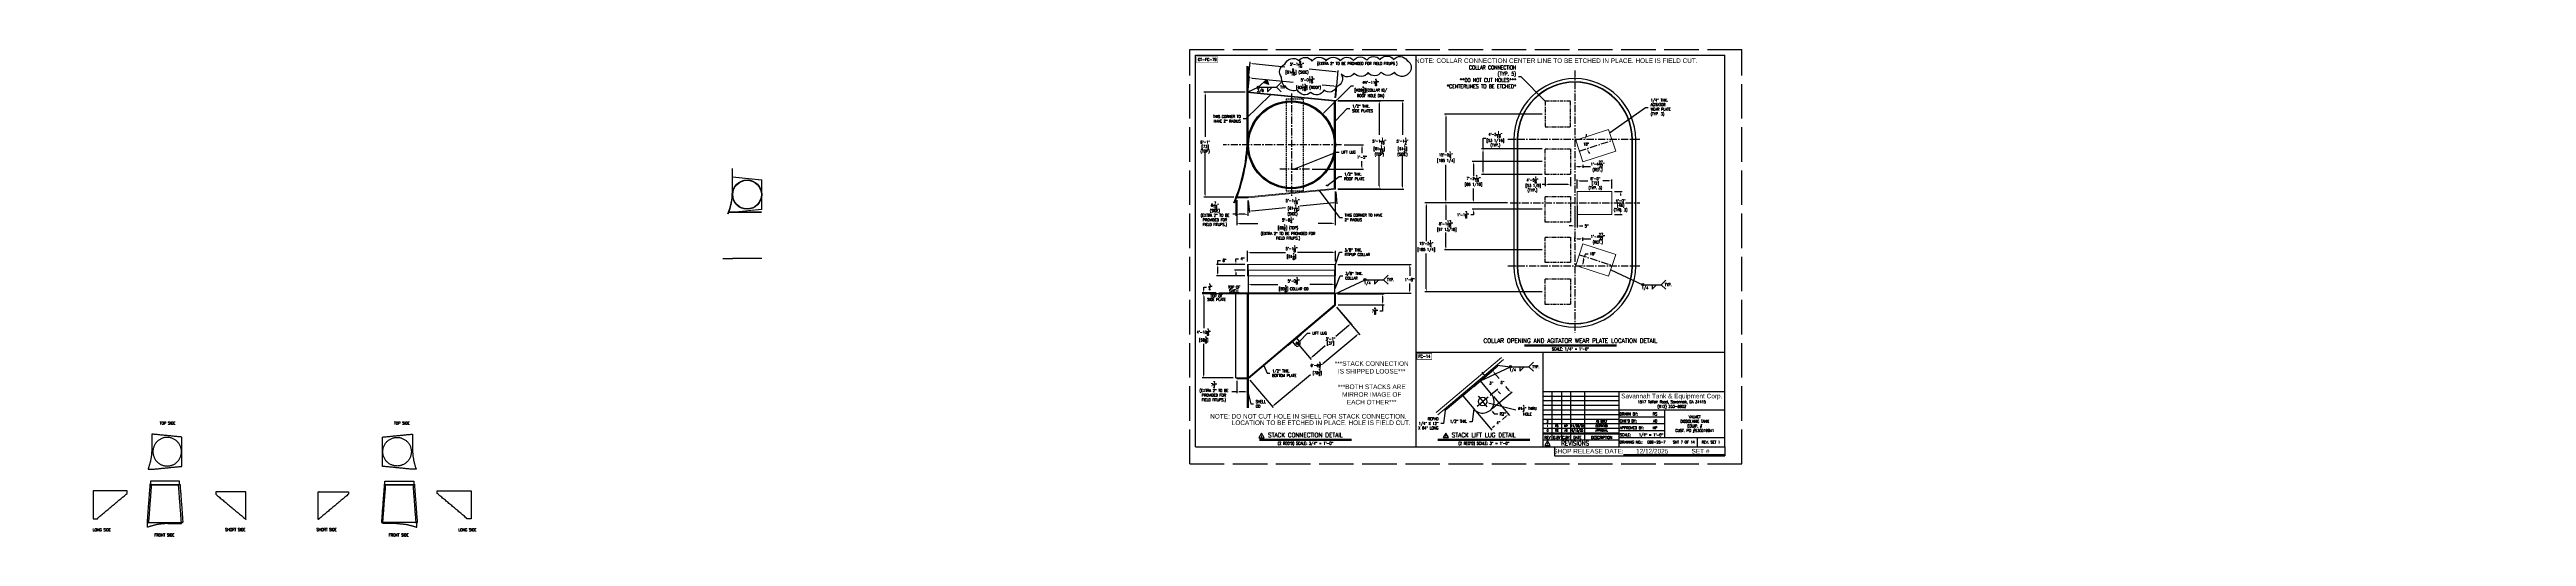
# Model space of a CAD drawing. Extents: x -305 to 4862, y -115 to 900.
import ezdxf
from ezdxf.enums import TextEntityAlignment as Align

# ---------------------------------------------------------------- set-up
doc = ezdxf.new("R2010")
doc.units = 0
doc.header["$LTSCALE"] = 12
doc.header["$MEASUREMENT"] = 0
doc.header["$PDMODE"] = 33
doc.header["$PDSIZE"] = -0.5
for name, pattern in [('AM_ISO02W050', [7.5, 6, -1.5]), ('CENTER', [2, 1.25, -0.25, 0.25, -0.25]), ('HIDDEN', [0.375, 0.25, -0.125]), ('HIDDEN2', [0.1875, 0.125, -0.0625]), ('PHANTOM2', [1.25, 0.625, -0.125, 0.125, -0.125, 0.125, -0.125])]:
    doc.linetypes.add(name, pattern=pattern)
doc.layers.get('0').update_dxf_attribs({"linetype": 'CONTINUOUS'})
doc.layers.get('Defpoints').update_dxf_attribs({"linetype": 'CONTINUOUS'})
for name, color, linetype in [('CENTER', 6, 'CENTER'), ('COVER', 3, 'CONTINUOUS'), ('DIM', 1, 'CONTINUOUS'), ('EXTERNALS', 3, 'CONTINUOUS'), ('HATCH', 11, 'CONTINUOUS'), ('REPAD', 7, 'CONTINUOUS'), ('ROOF', 140, 'CONTINUOUS'), ('SHELL', 40, 'CONTINUOUS'), ('SHOP TAG', 11, 'CONTINUOUS'), ('stack conn.', 191, 'CONTINUOUS'), ('TEXT', 4, 'CONTINUOUS')]:
    doc.layers.add(name, color=color, linetype=linetype)
doc.layers.add('Equipment-AM_11', color=92, linetype='PHANTOM2', lineweight=25)
doc.styles.add('ROMANS', font='ROMANS.shx', dxfattribs={"width": 0.85, "height": 5.76})
doc.styles.get("Standard").update_dxf_attribs({"font": 'sanss___.ttf'})
doc.dimstyles.get("Standard").update_dxf_attribs({"dimtxt": 0.18, "dimasz": 0.18, "dimexe": 0.18, "dimexo": 0.0625, "dimgap": 0.09, "dimtad": 0, "dimtih": 1, "dimtoh": 1, "dimdec": 4, "dimzin": 0, "dimdsep": 46, "dimtxsty": 'Standard', "dimcen": 0.09, "dimadec": 0, "dimazin": 0, "dimtfac": 1, "dimtdec": 4, "dimtofl": 0, "dimtmove": 0, "dimatfit": 3, "dimfxl": 1, "dimtolj": 1, "dimtzin": 0, "dimarcsym": 0})

# ---------------------------------------------------------------- blocks, each defined once
blk = doc.blocks.new('*D176')
at = {"layer": 'Defpoints', "color": 0, "transparency": 16777216}
for p in [(2195, 440.1), (2376.1, 440.1), (2376.1, 409.8)]:
    blk.add_point(p, dxfattribs=at)
at = {"layer": 'DIM', "color": 0, "lineweight": -2, "transparency": 16777216}
for p, q in [((2195, 434.1), (2195, 406.8)), ((2376.1, 434.1), (2376.1, 406.8)), ((2200.8, 409.8), (2256.7, 409.8)), ((2370.4, 409.8), (2323.5, 409.8))]:
    blk.add_line(p, q, dxfattribs=at)
at = {"layer": 'DIM', "color": 0, "transparency": 16777216}
for points in [[(2200.8, 410.8), (2200.8, 408.8), (2195, 409.8)], [(2370.4, 410.8), (2370.4, 408.8), (2376.1, 409.8)]]:
    blk.add_solid(points, dxfattribs=at)
at = {"layer": 'DIM', "color": 0, "transparency": 16777216, "char_height": 5.76, "attachment_point": 5, "style": 'ROMANS'}
for s, insert in [('\\A1;5\'-0{\\H1x;\\S3/8;}"', (2290.1, 417.5)), ('\\A1;[60{\\H1x;\\S3/8;}] COLLAR OD', (2290.1, 401.2))]:
    blk.add_mtext(s, dxfattribs=dict(at, insert=insert))
blk = doc.blocks.new('*D177')
at = {"layer": 'Defpoints', "color": 0, "transparency": 16777216}
for p in [(2376.1, 452.1), (2376.7, 392.1), (2532.1, 392.1)]:
    blk.add_point(p, dxfattribs=at)
at = {"layer": 'DIM', "color": 0, "lineweight": -2, "transparency": 16777216}
for p, q in [((2382.1, 452.1), (2535.1, 452.1)), ((2532.1, 446.3), (2532.1, 428.4)), ((2382.7, 392.1), (2535.1, 392.1)), ((2532.1, 397.8), (2532.1, 412))]:
    blk.add_line(p, q, dxfattribs=at)
at = {"layer": 'DIM', "color": 0, "transparency": 16777216}
for points in [[(2531.2, 446.3), (2533.1, 446.3), (2532.1, 452.1)], [(2531.2, 397.8), (2533.1, 397.8), (2532.1, 392.1)]]:
    blk.add_solid(points, dxfattribs=at)
at = {"layer": 'DIM', "color": 0, "transparency": 16777216, "insert": (2532.1, 420.2), "char_height": 5.76, "attachment_point": 5, "style": 'ROMANS'}
blk.add_mtext('\\A1;1\'-8"', dxfattribs=at)
blk = doc.blocks.new('*D178')
at = {"layer": 'Defpoints', "color": 0, "transparency": 16777216}
for p in [(2194.8, 810.9), (2376.3, 793), (2379.3, 823.1)]:
    blk.add_point(p, dxfattribs=at)
at = {"layer": 'DIM', "color": 0, "lineweight": -2, "transparency": 16777216}
for p, q in [((2195.4, 816.9), (2198.1, 844)), ((2203.5, 840.4), (2289.2, 832)), ((2373.6, 823.6), (2349.4, 826)), ((2376.9, 799), (2379.6, 826.1))]:
    blk.add_line(p, q, dxfattribs=at)
at = {"layer": 'DIM', "color": 0, "transparency": 16777216}
for points in [[(2203.6, 841.4), (2203.4, 839.5), (2197.8, 841)], [(2373.7, 824.6), (2373.5, 822.7), (2379.3, 823.1)]]:
    blk.add_solid(points, dxfattribs=at)
at = {"layer": 'DIM', "color": 0, "transparency": 16777216, "insert": (2319.3, 829), "char_height": 5.76, "attachment_point": 5, "style": 'ROMANS'}
blk.add_mtext('\\A1;5\'-0{\\H1x;\\S13/16;}"\\P [60{\\H1x;\\S13/16;}] (ROOF)', dxfattribs=at)
blk = doc.blocks.new('*D179')
at = {"layer": 'Defpoints', "color": 0, "transparency": 16777216}
for p in [(2199.2, 871.2), (2193.3, 811.8), (2377.1, 793.7)]:
    blk.add_point(p, dxfattribs=at)
at = {"layer": 'DIM', "color": 0, "lineweight": -2, "transparency": 16777216}
for p, q in [((2193.9, 817.8), (2199.5, 874.2)), ((2204.9, 870.7), (2271.4, 864.1)), ((2377.2, 853.7), (2322.3, 859.1)), ((2377.7, 799.7), (2383.2, 856.1))]:
    blk.add_line(p, q, dxfattribs=at)
at = {"layer": 'DIM', "color": 0, "transparency": 16777216}
for points in [[(2205, 871.6), (2204.8, 869.7), (2199.2, 871.2)], [(2377.3, 854.6), (2377.1, 852.7), (2382.9, 853.1)]]:
    blk.add_solid(points, dxfattribs=at)
at = {"layer": 'DIM', "color": 0, "transparency": 16777216, "char_height": 5.76, "attachment_point": 5, "style": 'ROMANS'}
for s, insert in [('\\A1;[61{\\H1x;\\S9/16;}] (SIDE)', (2296.9, 853)), ('\\A1;5\'-1{\\H1x;\\S9/16;}"', (2296.9, 869.3))]:
    blk.add_mtext(s, dxfattribs=dict(at, insert=insert))
blk = doc.blocks.new('*D180')
at = {"layer": 'Defpoints', "color": 0, "transparency": 16777216}
for p in [(2377.1, 793.7), (2377.1, 609.2), (2517, 609.2)]:
    blk.add_point(p, dxfattribs=at)
at = {"layer": 'DIM', "color": 0, "lineweight": -2, "transparency": 16777216}
for p, q in [((2383.1, 793.7), (2520, 793.7)), ((2517, 787.9), (2517, 722.1)), ((2517, 614.9), (2517, 680.7)), ((2383.1, 609.2), (2520, 609.2))]:
    blk.add_line(p, q, dxfattribs=at)
at = {"layer": 'DIM', "color": 0, "transparency": 16777216}
for points in [[(2516.1, 787.9), (2518, 787.9), (2517, 793.7)], [(2516.1, 614.9), (2518, 614.9), (2517, 609.2)]]:
    blk.add_solid(points, dxfattribs=at)
at = {"layer": 'DIM', "color": 0, "transparency": 16777216, "char_height": 5.76, "attachment_point": 5, "style": 'ROMANS'}
for s, insert in [('\\A1;5\'-1{\\H1x;\\S1/2;}"', (2517, 709.1)), ('\\A1;[61{\\H1x;\\S1/2;}]\\P(SIDE)', (2517, 688.4))]:
    blk.add_mtext(s, dxfattribs=dict(at, insert=insert))
blk = doc.blocks.new('*D181')
at = {"layer": 'Defpoints', "color": 0, "transparency": 16777216}
for p in [(2376.3, 793), (2376.3, 609.9), (2468.6, 609.9)]:
    blk.add_point(p, dxfattribs=at)
at = {"layer": 'DIM', "color": 0, "lineweight": -2, "transparency": 16777216}
for p, q in [((2382.3, 793), (2471.6, 793)), ((2468.6, 787.2), (2468.6, 722.1)), ((2468.6, 615.6), (2468.6, 680.7)), ((2382.3, 609.9), (2471.6, 609.9))]:
    blk.add_line(p, q, dxfattribs=at)
at = {"layer": 'DIM', "color": 0, "transparency": 16777216}
for points in [[(2467.7, 787.2), (2469.6, 787.2), (2468.6, 793)], [(2467.7, 615.6), (2469.6, 615.6), (2468.6, 609.9)]]:
    blk.add_solid(points, dxfattribs=at)
at = {"layer": 'DIM', "color": 0, "transparency": 16777216, "char_height": 5.76, "attachment_point": 5, "style": 'ROMANS'}
for s, insert in [('\\A1;5\'-1{\\H1x;\\S1/16;}"', (2468.6, 709.1)), ('\\A1;[61{\\H1x;\\S1/16;}]\\P(TOP)', (2468.6, 688.4))]:
    blk.add_mtext(s, dxfattribs=dict(at, insert=insert))
blk = doc.blocks.new('*D182')
at = {"layer": 'Defpoints', "color": 0, "transparency": 16777216}
for p in [(2194.8, 591.2), (2377.1, 609.2), (2379.8, 581.3)]:
    blk.add_point(p, dxfattribs=at)
at = {"layer": 'DIM', "color": 0, "lineweight": -2, "transparency": 16777216}
for p, q in [((2195.4, 585.2), (2197.9, 560.3)), ((2203.3, 563.8), (2273.1, 570.7)), ((2374.1, 580.7), (2302.7, 573.6)), ((2377.7, 603.2), (2380.1, 578.3))]:
    blk.add_line(p, q, dxfattribs=at)
at = {"layer": 'DIM', "color": 0, "transparency": 16777216}
for points in [[(2374, 581.7), (2374.2, 579.7), (2379.8, 581.3)], [(2203.2, 564.8), (2203.4, 562.9), (2197.6, 563.3)]]:
    blk.add_solid(points, dxfattribs=at)
at = {"layer": 'DIM', "color": 0, "transparency": 16777216, "insert": (2287.9, 572.2), "char_height": 5.76, "attachment_point": 5, "style": 'ROMANS'}
blk.add_mtext('\\A1;5\'-1{\\H1x;\\S1/16;}"\\P [61{\\H1x;\\S1/16;}]\\P(SIDE)', dxfattribs=at)
blk = doc.blocks.new('*D183')
at = {"layer": 'Defpoints', "color": 0, "transparency": 16777216}
for p in [(2169.6, 591.2), (2194.8, 591.2), (2194.8, 556.5)]:
    blk.add_point(p, dxfattribs=at)
at = {"layer": 'DIM', "color": 0, "lineweight": -2, "transparency": 16777216}
for p, q in [((2169.6, 585.2), (2169.6, 553.5)), ((2194.8, 585.2), (2194.8, 553.5)), ((2169.6, 556.5), (2163, 556.5)), ((2189.1, 556.5), (2175.4, 556.5))]:
    blk.add_line(p, q, dxfattribs=at)
at = {"layer": 'DIM', "color": 0, "transparency": 16777216}
for points in [[(2175.4, 557.5), (2175.4, 555.5), (2169.6, 556.5)], [(2189.1, 557.5), (2189.1, 555.5), (2194.8, 556.5)]]:
    blk.add_solid(points, dxfattribs=at)
at = {"layer": 'DIM', "color": 0, "transparency": 16777216, "insert": (2125.9, 556.5), "char_height": 5.76, "attachment_point": 5, "style": 'ROMANS'}
blk.add_mtext('\\A1;8{\\H1x;\\S7/16;}"\\P(SIDE)\\P(EXTRA 2" TO BE \\PPROVIDED FOR\\PFIELD FITUPS.)', dxfattribs=at)
blk = doc.blocks.new('*D184')
at = {"layer": 'Defpoints', "color": 0, "transparency": 16777216}
for p in [(2171.5, 591.9), (2376.3, 609.9), (2376.3, 537)]:
    blk.add_point(p, dxfattribs=at)
at = {"layer": 'DIM', "color": 0, "lineweight": -2, "transparency": 16777216}
for p, q in [((2171.5, 585.9), (2171.5, 534)), ((2376.3, 603.9), (2376.3, 534)), ((2177.2, 537), (2215.5, 537)), ((2370.6, 537), (2341, 537))]:
    blk.add_line(p, q, dxfattribs=at)
at = {"layer": 'DIM', "color": 0, "transparency": 16777216}
for points in [[(2177.2, 537.9), (2177.2, 536), (2171.5, 537)], [(2370.6, 537.9), (2370.6, 536), (2376.3, 537)]]:
    blk.add_solid(points, dxfattribs=at)
at = {"layer": 'DIM', "color": 0, "transparency": 16777216, "char_height": 5.76, "width": 5166.6, "attachment_point": 5, "style": 'ROMANS'}
for s, insert in [('\\A1;[68{\\H1x;\\S1/4;}] (TOP)\\P(EXTRA 2" TO BE PROVIDED FOR\\PFIELD FITUPS.)', (2278.3, 518.6)), ('\\A1;5\'-8{\\H1x;\\S1/4;}"', (2278.3, 544.6))]:
    blk.add_mtext(s, dxfattribs=dict(at, insert=insert))
blk = doc.blocks.new('*D185')
at = {"layer": 'Defpoints', "color": 0, "transparency": 16777216}
for p in [(2375.6, 390.6), (2377.1, 367.6), (2475.5, 367.6)]:
    blk.add_point(p, dxfattribs=at)
at = {"layer": 'DIM', "color": 0, "lineweight": -2, "transparency": 16777216}
for p, q in [((2381.6, 390.6), (2478.5, 390.6)), ((2383.1, 367.6), (2478.5, 367.6)), ((2475.5, 384.8), (2475.5, 373.4)), ((2475.5, 367.6), (2475.5, 354.6)), ((2475.5, 354.6), (2469.7, 354.6))]:
    blk.add_line(p, q, dxfattribs=at)
at = {"layer": 'DIM', "color": 0, "transparency": 16777216}
for points in [[(2474.5, 384.8), (2476.4, 384.8), (2475.5, 390.6)], [(2474.5, 373.4), (2476.4, 373.4), (2475.5, 367.6)]]:
    blk.add_solid(points, dxfattribs=at)
at = {"layer": 'DIM', "color": 0, "transparency": 16777216, "insert": (2459.5, 354.6), "char_height": 5.76, "attachment_point": 5, "style": 'ROMANS'}
blk.add_mtext('\\A1;7{\\H1x;\\S5/8;}"', dxfattribs=at)
blk = doc.blocks.new('*D186')
at = {"layer": 'Defpoints', "color": 0, "transparency": 16777216}
for p in [(2375.6, 367.6), (2194.8, 215.5), (2245.2, 155.7)]:
    blk.add_point(p, dxfattribs=at)
at = {"layer": 'DIM', "color": 0, "lineweight": -2, "transparency": 16777216}
for p, q in [((2379.4, 363), (2427.8, 305.5)), ((2421.5, 304.1), (2350.6, 244.4)), ((2198.7, 210.9), (2247.1, 153.4)), ((2249.6, 159.4), (2324.9, 222.8))]:
    blk.add_line(p, q, dxfattribs=at)
at = {"layer": 'DIM', "color": 0, "transparency": 16777216}
for points in [[(2420.9, 304.9), (2422.1, 303.4), (2425.9, 307.8)], [(2249, 160.1), (2250.2, 158.7), (2245.2, 155.7)]]:
    blk.add_solid(points, dxfattribs=at)
at = {"layer": 'DIM', "color": 0, "transparency": 16777216, "insert": (2337.7, 233.6), "char_height": 5.76, "attachment_point": 5, "style": 'ROMANS'}
blk.add_mtext('\\A1;6\'-6{\\H1x;\\S3/4;}"\\P [78{\\H1x;\\S3/4;}]', dxfattribs=at)
blk = doc.blocks.new('*D187')
at = {"layer": 'Defpoints', "color": 0, "transparency": 16777216}
for p in [(2171.5, 215.5), (2194.8, 215.5), (2194.8, 186.3)]:
    blk.add_point(p, dxfattribs=at)
at = {"layer": 'DIM', "color": 0, "lineweight": -2, "transparency": 16777216}
for p, q in [((2171.5, 209.5), (2171.5, 183.3)), ((2194.8, 209.5), (2194.8, 183.3)), ((2171.5, 186.3), (2160.8, 186.3)), ((2189.1, 186.3), (2177.2, 186.3))]:
    blk.add_line(p, q, dxfattribs=at)
at = {"layer": 'DIM', "color": 0, "transparency": 16777216}
for points in [[(2177.2, 187.2), (2177.2, 185.3), (2171.5, 186.3)], [(2189.1, 187.2), (2189.1, 185.3), (2194.8, 186.3)]]:
    blk.add_solid(points, dxfattribs=at)
at = {"layer": 'DIM', "color": 0, "transparency": 16777216, "insert": (2123.7, 186.3), "char_height": 5.76, "attachment_point": 5, "style": 'ROMANS'}
blk.add_mtext('\\A1;7{\\H1x;\\S3/4;}"\\P(EXTRA 2" TO BE \\PPROVIDED FOR\\PFIELD FITUPS.)', dxfattribs=at)
blk = doc.blocks.new('*D188')
at = {"layer": 'Defpoints', "color": 0, "transparency": 16777216}
for p in [(2169.6, 390.6), (2102.4, 215.5), (2169.6, 215.5)]:
    blk.add_point(p, dxfattribs=at)
at = {"layer": 'DIM', "color": 0, "lineweight": -2, "transparency": 16777216}
for p, q in [((2163.6, 390.6), (2099.4, 390.6)), ((2102.4, 384.8), (2102.4, 319.4)), ((2102.4, 221.2), (2102.4, 286.7)), ((2163.6, 215.5), (2099.4, 215.5))]:
    blk.add_line(p, q, dxfattribs=at)
at = {"layer": 'DIM', "color": 0, "transparency": 16777216}
for points in [[(2101.5, 384.8), (2103.4, 384.8), (2102.4, 390.6)], [(2101.5, 221.2), (2103.4, 221.2), (2102.4, 215.5)]]:
    blk.add_solid(points, dxfattribs=at)
at = {"layer": 'DIM', "color": 0, "transparency": 16777216, "char_height": 5.76, "attachment_point": 5, "style": 'ROMANS'}
for s, insert in [('\\A1;4\'-10{\\H1x;\\S3/8;}"', (2102.4, 310.7)), ('\\A1;[58{\\H1x;\\S3/8;}]', (2102.4, 294.4))]:
    blk.add_mtext(s, dxfattribs=dict(at, insert=insert))
blk = doc.blocks.new('*D189')
at = {"layer": 'Defpoints', "color": 0, "transparency": 16777216}
for p in [(2102.4, 392.8), (2134.3, 392.8), (2169.6, 390.6)]:
    blk.add_point(p, dxfattribs=at)
at = {"layer": 'DIM', "color": 0, "lineweight": -2, "transparency": 16777216}
for p, q in [((2128.3, 392.8), (2099.4, 392.8)), ((2163.6, 390.6), (2099.4, 390.6)), ((2102.4, 398.6), (2102.4, 404.4)), ((2102.4, 404.4), (2108.2, 404.4)), ((2102.4, 384.8), (2102.4, 379.1))]:
    blk.add_line(p, q, dxfattribs=at)
at = {"layer": 'DIM', "color": 0, "transparency": 16777216}
for points in [[(2101.5, 398.6), (2103.4, 398.6), (2102.4, 392.8)], [(2101.5, 384.8), (2103.4, 384.8), (2102.4, 390.6)]]:
    blk.add_solid(points, dxfattribs=at)
at = {"layer": 'DIM', "color": 0, "transparency": 16777216, "insert": (2116.5, 404.4), "char_height": 5.76, "attachment_point": 5, "style": 'ROMANS'}
blk.add_mtext('\\A1;{\\H1x;\\S3/4;}"', dxfattribs=at)
blk = doc.blocks.new('A$C0E4B500F')
at = {"layer": 'HATCH'}
blk.add_hatch(color=3, dxfattribs=at).paths.add_polyline_path([(10.5, 19.5), (0, 24), (0, 15)])
at = {"layer": 'DIM'}
for p, q in [((0, 0), (0, 24)), ((0, 24), (10.5, 19.5)), ((10.5, 19.5), (0, 15))]:
    blk.add_line(p, q, dxfattribs=at)
blk = doc.blocks.new('A$C43fa0972')
at = {"layer": 'Equipment-AM_11'}
for points in [[(-62.1, 158.7), (-9, 158.7), (-9, 211.8), (-62.1, 211.8)], [(-62.1, 112.6), (-9, 112.6), (-9, 59.5), (-62.1, 59.5)], [(-62.1, 13.1), (-9, 13.1), (-9, -39.9), (-62.1, -39.9)], [(-62.1, -71.3), (-9, -71.3), (-9, -124.4), (-62.1, -124.4)], [(-62.1, -158.7), (-9, -158.7), (-9, -211.8), (-62.1, -211.8)]]:
    blk.add_lwpolyline(points, close=True, dxfattribs=at)
blk = doc.blocks.new('*D190')
at = {"layer": 'Defpoints', "color": 0, "transparency": 16777216}
for p in [(2814.4, 639.8), (2867.5, 639.8), (2867.5, 618.5)]:
    blk.add_point(p, dxfattribs=at)
at = {"layer": 'DIM', "color": 0, "lineweight": -2, "transparency": 16777216}
for p, q in [((2814.4, 633.8), (2814.4, 615.5)), ((2867.5, 633.8), (2867.5, 615.5)), ((2814.4, 618.5), (2808.6, 618.5)), ((2861.8, 618.5), (2820.1, 618.5))]:
    blk.add_line(p, q, dxfattribs=at)
at = {"layer": 'DIM', "color": 0, "transparency": 16777216}
for points in [[(2820.1, 619.5), (2820.1, 617.6), (2814.4, 618.5)], [(2861.8, 619.5), (2861.8, 617.6), (2867.5, 618.5)]]:
    blk.add_solid(points, dxfattribs=at)
at = {"layer": 'DIM', "color": 0, "transparency": 16777216, "insert": (2788.2, 618.5), "char_height": 5.76, "attachment_point": 5, "style": 'ROMANS'}
blk.add_mtext('\\A1;4\'-5{\\H1x;\\S1/8;}"\\P [53 1/8]\\P(TYP.)', dxfattribs=at)
blk = doc.blocks.new('*D191')
at = {"layer": 'Defpoints', "color": 0, "transparency": 16777216}
for p in [(2814.4, 692.9), (2685.2, 639.8), (2814.4, 639.8)]:
    blk.add_point(p, dxfattribs=at)
at = {"layer": 'DIM', "color": 0, "lineweight": -2, "transparency": 16777216}
for p, q in [((2808.4, 692.9), (2682.2, 692.9)), ((2685.2, 692.9), (2685.2, 715.3)), ((2685.2, 715.3), (2690.9, 715.3)), ((2685.2, 645.6), (2685.2, 687.1)), ((2808.4, 639.8), (2682.2, 639.8))]:
    blk.add_line(p, q, dxfattribs=at)
at = {"layer": 'DIM', "color": 0, "transparency": 16777216}
for points in [[(2684.2, 687.1), (2686.1, 687.1), (2685.2, 692.9)], [(2684.2, 645.6), (2686.1, 645.6), (2685.2, 639.8)]]:
    blk.add_solid(points, dxfattribs=at)
at = {"layer": 'DIM', "color": 0, "transparency": 16777216, "char_height": 5.76, "attachment_point": 5, "style": 'ROMANS'}
for s, insert in [('\\A1;4\'-5{\\H1x;\\S1/16;}"', (2710.8, 723)), ('\\A1;[53 1/16]\\P(TYP.)', (2710.8, 704.6))]:
    blk.add_mtext(s, dxfattribs=dict(at, insert=insert))
blk = doc.blocks.new('*D192')
at = {"layer": 'Defpoints', "color": 0, "transparency": 16777216}
for p in [(2665.3, 666.4), (2814.4, 666.4), (2741.9, 580.3)]:
    blk.add_point(p, dxfattribs=at)
at = {"layer": 'DIM', "color": 0, "lineweight": -2, "transparency": 16777216}
for p, q in [((2808.4, 666.4), (2662.3, 666.4)), ((2665.3, 660.6), (2665.3, 636.4)), ((2735.9, 580.3), (2662.3, 580.3)), ((2665.3, 586.1), (2665.3, 610.3))]:
    blk.add_line(p, q, dxfattribs=at)
at = {"layer": 'DIM', "color": 0, "transparency": 16777216}
for points in [[(2664.3, 660.6), (2666.2, 660.6), (2665.3, 666.4)], [(2664.3, 586.1), (2666.2, 586.1), (2665.3, 580.3)]]:
    blk.add_solid(points, dxfattribs=at)
at = {"layer": 'DIM', "color": 0, "transparency": 16777216, "char_height": 5.76, "attachment_point": 5, "style": 'ROMANS'}
for s, insert in [('\\A1;[86 1/16]', (2665.3, 618)), ('\\A1;7\'-2{\\H1x;\\S1/16;}"', (2665.3, 631))]:
    blk.add_mtext(s, dxfattribs=dict(at, insert=insert))
blk = doc.blocks.new('*D193')
at = {"layer": 'Defpoints', "color": 0, "transparency": 16777216}
for p in [(2741.9, 580.3), (2665.3, 566.9), (2814.4, 566.9)]:
    blk.add_point(p, dxfattribs=at)
at = {"layer": 'DIM', "color": 0, "lineweight": -2, "transparency": 16777216}
for p, q in [((2735.9, 580.3), (2662.3, 580.3)), ((2665.3, 586.1), (2665.3, 591.9)), ((2665.3, 555.4), (2659.5, 555.4)), ((2808.4, 566.9), (2662.3, 566.9)), ((2665.3, 561.2), (2665.3, 555.4))]:
    blk.add_line(p, q, dxfattribs=at)
at = {"layer": 'DIM', "color": 0, "transparency": 16777216}
for points in [[(2664.3, 586.1), (2666.2, 586.1), (2665.3, 580.3)], [(2664.3, 561.2), (2666.2, 561.2), (2665.3, 566.9)]]:
    blk.add_solid(points, dxfattribs=at)
at = {"layer": 'DIM', "color": 0, "transparency": 16777216, "insert": (2643.2, 555.4), "char_height": 5.76, "attachment_point": 5, "style": 'ROMANS'}
blk.add_mtext('\\A1;1\'-1{\\H1x;\\S3/8;}"', dxfattribs=at)
blk = doc.blocks.new('*D194')
at = {"layer": 'Defpoints', "color": 0, "transparency": 16777216}
for p in [(2741.9, 580.3), (2607.7, 482.5), (2814.4, 482.5)]:
    blk.add_point(p, dxfattribs=at)
at = {"layer": 'DIM', "color": 0, "lineweight": -2, "transparency": 16777216}
for p, q in [((2735.9, 580.3), (2604.7, 580.3)), ((2607.7, 574.6), (2607.7, 544.8)), ((2607.7, 488.3), (2607.7, 518.8)), ((2808.4, 482.5), (2604.7, 482.5))]:
    blk.add_line(p, q, dxfattribs=at)
at = {"layer": 'DIM', "color": 0, "transparency": 16777216}
for points in [[(2606.7, 574.6), (2608.6, 574.6), (2607.7, 580.3)], [(2606.7, 488.3), (2608.6, 488.3), (2607.7, 482.5)]]:
    blk.add_solid(points, dxfattribs=at)
at = {"layer": 'DIM', "color": 0, "transparency": 16777216, "insert": (2607.7, 531.8), "char_height": 5.76, "attachment_point": 5, "style": 'ROMANS'}
blk.add_mtext('\\A1;8\'-1{\\H1x;\\S13/16;}"\\P [97 13/16]', dxfattribs=at)
blk = doc.blocks.new('*D195')
at = {"layer": 'Defpoints', "color": 0, "transparency": 16777216}
for p in [(2741.9, 580.3), (2566.7, 395.1), (2814.4, 395.1)]:
    blk.add_point(p, dxfattribs=at)
at = {"layer": 'DIM', "color": 0, "lineweight": -2, "transparency": 16777216}
for p, q in [((2735.9, 580.3), (2563.7, 580.3)), ((2566.7, 574.6), (2566.7, 500.7)), ((2566.7, 400.8), (2566.7, 474.7)), ((2808.4, 395.1), (2563.7, 395.1))]:
    blk.add_line(p, q, dxfattribs=at)
at = {"layer": 'DIM', "color": 0, "transparency": 16777216}
for points in [[(2565.7, 574.6), (2567.6, 574.6), (2566.7, 580.3)], [(2565.7, 400.8), (2567.6, 400.8), (2566.7, 395.1)]]:
    blk.add_solid(points, dxfattribs=at)
at = {"layer": 'DIM', "color": 0, "transparency": 16777216, "char_height": 5.76, "attachment_point": 5, "style": 'ROMANS'}
for s, insert in [('\\A1;[185 1/4]', (2566.7, 482.3)), ('\\A1;15\'-5{\\H1x;\\S1/4;}"', (2566.7, 495.4))]:
    blk.add_mtext(s, dxfattribs=dict(at, insert=insert))
blk = doc.blocks.new('*D196')
at = {"layer": 'Defpoints', "color": 0, "transparency": 16777216}
for p in [(2607.7, 765.6), (2814.4, 765.6), (2741.9, 580.3)]:
    blk.add_point(p, dxfattribs=at)
at = {"layer": 'DIM', "color": 0, "lineweight": -2, "transparency": 16777216}
for p, q in [((2808.4, 765.6), (2604.7, 765.6)), ((2607.7, 759.8), (2607.7, 686)), ((2607.7, 586.1), (2607.7, 659.9)), ((2735.9, 580.3), (2604.7, 580.3))]:
    blk.add_line(p, q, dxfattribs=at)
at = {"layer": 'DIM', "color": 0, "transparency": 16777216}
for points in [[(2606.7, 759.8), (2608.6, 759.8), (2607.7, 765.6)], [(2606.7, 586.1), (2608.6, 586.1), (2607.7, 580.3)]]:
    blk.add_solid(points, dxfattribs=at)
at = {"layer": 'DIM', "color": 0, "transparency": 16777216, "char_height": 5.76, "attachment_point": 5, "style": 'ROMANS'}
for s, insert in [('\\A1;[185 1/4]', (2607.7, 667.6)), ('\\A1;15\'-5{\\H1x;\\S1/4;}"', (2607.7, 680.6))]:
    blk.add_mtext(s, dxfattribs=dict(at, insert=insert))
blk = doc.blocks.new('*D197')
at = {"layer": 'Defpoints', "color": 0, "transparency": 16777216}
for p in [(2885.9, 472.3), (2737, 448.3), (2893.5, 455.3), (2954.4, 450), (3012, 448.3)]:
    blk.add_point(p, dxfattribs=at)
at = {"layer": 'DIM', "color": 0, "lineweight": -2, "transparency": 16777216}
blk.add_line((2898.4, 474.3), (2904.1, 474.3), dxfattribs=at)
for start, end in [(157.0307, 162), (166.9693, 175.0307)]:
    blk.add_arc((2959.6, 448.3), 66.4, start, end, dxfattribs=at)
at = {"layer": 'DIM', "color": 0, "transparency": 16777216}
for points in [[(2893.9, 463.6), (2895.8, 463.1), (2896.4, 468.9)], [(2894.3, 454), (2892.4, 454.1), (2893.1, 448.3)]]:
    blk.add_solid(points, dxfattribs=at)
at = {"layer": 'DIM', "color": 0, "transparency": 16777216, "insert": (2913.5, 474.3), "char_height": 5.76, "attachment_point": 5, "style": 'ROMANS'}
blk.add_mtext('\\A1;18°', dxfattribs=at)
blk = doc.blocks.new('*D198')
at = {"layer": 'Defpoints', "color": 0, "transparency": 16777216}
for p in [(2737, 712.3), (2885.9, 688.4), (2899.6, 706), (2954.4, 710.7), (3012, 712.3)]:
    blk.add_point(p, dxfattribs=at)
at = {"layer": 'DIM', "color": 0, "lineweight": -2, "transparency": 16777216}
for start, end in [(169.0421, 174.5211), (203.4789, 208.9579)]:
    blk.add_arc((2959.6, 712.3), 60.3, start, end, dxfattribs=at)
at = {"layer": 'DIM', "color": 0, "transparency": 16777216}
for points in [[(2900.5, 718), (2898.6, 718.1), (2899.3, 712.3)], [(2903.4, 688), (2905.2, 688.7), (2902.2, 693.7)]]:
    blk.add_solid(points, dxfattribs=at)
at = {"layer": 'DIM', "color": 0, "transparency": 16777216, "insert": (2900, 702.9), "char_height": 5.76, "attachment_point": 5, "style": 'ROMANS'}
blk.add_mtext('\\A1;18°', dxfattribs=at)
blk = doc.blocks.new('*D199')
at = {"layer": 'Defpoints', "color": 0, "transparency": 16777216}
for p in [(2876.5, 665.6), (2876.5, 656.4), (2893.3, 665.6)]:
    blk.add_point(p, dxfattribs=at)
at = {"layer": 'DIM', "color": 0, "lineweight": -2, "transparency": 16777216}
for p, q in [((2876.5, 659.6), (2876.5, 653.4)), ((2882.3, 656.4), (2887.6, 656.4)), ((2893.3, 659.6), (2893.3, 653.4)), ((2893.3, 656.4), (2909.3, 656.4))]:
    blk.add_line(p, q, dxfattribs=at)
at = {"layer": 'DIM', "color": 0, "transparency": 16777216}
for points in [[(2882.3, 657.4), (2882.3, 655.5), (2876.5, 656.4)], [(2887.6, 657.4), (2887.6, 655.5), (2893.3, 656.4)]]:
    blk.add_solid(points, dxfattribs=at)
at = {"layer": 'DIM', "color": 0, "transparency": 16777216, "insert": (2924.1, 656.4), "char_height": 5.76, "attachment_point": 5, "style": 'ROMANS'}
blk.add_mtext('\\A1;1\'-4{\\H1x;\\S27/32;}"\\P(REF.)', dxfattribs=at)
blk = doc.blocks.new('*D200')
at = {"layer": 'Defpoints', "color": 0, "transparency": 16777216}
for p in [(2876.5, 580.3), (2881.5, 580.3), (2881.5, 532.2)]:
    blk.add_point(p, dxfattribs=at)
at = {"layer": 'DIM', "color": 0, "lineweight": -2, "transparency": 16777216}
for p, q in [((2876.5, 574.3), (2876.5, 529.2)), ((2881.5, 574.3), (2881.5, 529.2)), ((2870.7, 532.2), (2865, 532.2)), ((2887.2, 532.2), (2893, 532.2))]:
    blk.add_line(p, q, dxfattribs=at)
at = {"layer": 'DIM', "color": 0, "transparency": 16777216}
for points in [[(2870.7, 533.2), (2870.7, 531.3), (2876.5, 532.2)], [(2887.2, 533.2), (2887.2, 531.3), (2881.5, 532.2)]]:
    blk.add_solid(points, dxfattribs=at)
at = {"layer": 'DIM', "color": 0, "transparency": 16777216, "insert": (2901.2, 532.2), "char_height": 5.76, "attachment_point": 5, "style": 'ROMANS'}
blk.add_mtext('\\A1;5"', dxfattribs=at)
blk = doc.blocks.new('*D201')
at = {"layer": 'Defpoints', "color": 0, "transparency": 16777216}
for p in [(2876.5, 505.3), (2876.5, 495.1), (2893.3, 495.1)]:
    blk.add_point(p, dxfattribs=at)
at = {"layer": 'DIM', "color": 0, "lineweight": -2, "transparency": 16777216}
for p, q in [((2876.5, 501.1), (2876.5, 508.3)), ((2882.3, 505.3), (2887.6, 505.3)), ((2893.3, 501.1), (2893.3, 508.3)), ((2893.3, 505.3), (2909.6, 505.3))]:
    blk.add_line(p, q, dxfattribs=at)
at = {"layer": 'DIM', "color": 0, "transparency": 16777216}
for points in [[(2882.3, 506.3), (2882.3, 504.4), (2876.5, 505.3)], [(2887.6, 506.3), (2887.6, 504.4), (2893.3, 505.3)]]:
    blk.add_solid(points, dxfattribs=at)
at = {"layer": 'DIM', "color": 0, "transparency": 16777216, "insert": (2924.4, 505.3), "char_height": 5.76, "attachment_point": 5, "style": 'ROMANS'}
blk.add_mtext('\\A1;1\'-4{\\H1x;\\S27/32;}"\\P(REF.)', dxfattribs=at)
blk = doc.blocks.new('*D202')
at = {"layer": 'Defpoints', "color": 0, "transparency": 16777216}
for p in [(2881.5, 626.3), (2881.5, 604.3), (2953.5, 604.3)]:
    blk.add_point(p, dxfattribs=at)
at = {"layer": 'DIM', "color": 0, "lineweight": -2, "transparency": 16777216}
for p, q in [((2881.5, 610.3), (2881.5, 629.3)), ((2887.2, 626.3), (2903.6, 626.3)), ((2947.7, 626.3), (2934.9, 626.3)), ((2953.5, 610.3), (2953.5, 629.3))]:
    blk.add_line(p, q, dxfattribs=at)
at = {"layer": 'DIM', "color": 0, "transparency": 16777216}
for points in [[(2887.2, 627.2), (2887.2, 625.3), (2881.5, 626.3)], [(2947.7, 627.2), (2947.7, 625.3), (2953.5, 626.3)]]:
    blk.add_solid(points, dxfattribs=at)
at = {"layer": 'DIM', "color": 0, "transparency": 16777216, "char_height": 5.76, "attachment_point": 5, "style": 'ROMANS'}
for s, insert in [('\\A1;[72]\\P(TYP. 3)', (2919.3, 615.6)), ('\\A1;6\'-0"', (2919.3, 630.7))]:
    blk.add_mtext(s, dxfattribs=dict(at, insert=insert))
blk = doc.blocks.new('*D203')
at = {"layer": 'Defpoints', "color": 0, "transparency": 16777216}
for p in [(2953.5, 604.3), (2953.5, 556.3), (2972, 556.3)]:
    blk.add_point(p, dxfattribs=at)
at = {"layer": 'DIM', "color": 0, "lineweight": -2, "transparency": 16777216}
for p, q in [((2959.5, 604.3), (2975, 604.3)), ((2972, 598.6), (2972, 595.4)), ((2959.5, 556.3), (2975, 556.3)), ((2972, 562.1), (2972, 565.2))]:
    blk.add_line(p, q, dxfattribs=at)
at = {"layer": 'DIM', "color": 0, "transparency": 16777216}
for points in [[(2971, 598.6), (2972.9, 598.6), (2972, 604.3)], [(2971, 562.1), (2972.9, 562.1), (2972, 556.3)]]:
    blk.add_solid(points, dxfattribs=at)
at = {"layer": 'DIM', "color": 0, "transparency": 16777216, "char_height": 5.76, "attachment_point": 5, "style": 'ROMANS'}
for s, insert in [('\\A1;[48]\\P(TYP. 3)', (2972, 569.6)), ('\\A1;4\'-0"', (2972, 584.7))]:
    blk.add_mtext(s, dxfattribs=dict(at, insert=insert))
blk = doc.blocks.new('*D204')
at = {"layer": 'Defpoints', "color": 0, "transparency": 16777216}
for p in [(2194.8, 810.9), (2105.5, 591.9), (2171.5, 591.9)]:
    blk.add_point(p, dxfattribs=at)
at = {"layer": 'DIM', "color": 0, "lineweight": -2, "transparency": 16777216}
for p, q in [((2188.8, 810.9), (2102.5, 810.9)), ((2105.5, 805.2), (2105.5, 717.7)), ((2105.5, 597.7), (2105.5, 687.5)), ((2165.5, 591.9), (2102.5, 591.9))]:
    blk.add_line(p, q, dxfattribs=at)
at = {"layer": 'DIM', "color": 0, "transparency": 16777216}
for points in [[(2104.5, 805.2), (2106.4, 805.2), (2105.5, 810.9)], [(2104.5, 597.7), (2106.4, 597.7), (2105.5, 591.9)]]:
    blk.add_solid(points, dxfattribs=at)
at = {"layer": 'DIM', "color": 0, "transparency": 16777216, "char_height": 5.76, "attachment_point": 5, "style": 'ROMANS'}
for s, insert in [('\\A1;6\'-1"', (2105.5, 707)), ('\\A1;[73]\\P(TOP)', (2105.5, 691.9))]:
    blk.add_mtext(s, dxfattribs=dict(at, insert=insert))
blk = doc.blocks.new('HEAD LIFT 5000')
at = {"layer": 'CENTER'}
for p in [(-1.23, 3), (0, 4.23), (1.23, 3), (0, 1.77)]:
    blk.add_line(p, (0, 3), dxfattribs=at)
at = {"layer": 'EXTERNALS'}
for p, q in [((-2, 3), (-2, 0)), ((-2, 0), (2, 0)), ((2, 0), (2, 3))]:
    blk.add_line(p, q, dxfattribs=at)
blk.add_circle((0, 3), 0.75, dxfattribs=at)
blk.add_arc((0, 3), 2, 0, 180, dxfattribs=at)
blk = doc.blocks.new('A$Cdd259f04')
at = {"layer": 'REPAD'}
for p, q in [((-23.56, -20.16), (-32.74, -27.88)), ((-23.56, -20.16), (-23.72, -19.96)), ((-32.74, -27.88), (-32.9, -27.69))]:
    blk.add_line(p, q, dxfattribs=at)
at = {"layer": 'COVER', "rotation": 220.0909514299721}
blk.add_blockref('HEAD LIFT 5000', (-28.15, -24.02), dxfattribs=at)
blk = doc.blocks.new('*D207')
at = {"layer": 'Defpoints', "color": 0, "transparency": 16777216}
for p in [(2376.5, 366.5), (2409.2, 328.3), (2292.1, 294.4)]:
    blk.add_point(p, dxfattribs=at)
at = {"layer": 'DIM', "color": 0, "lineweight": -2, "transparency": 16777216}
for p, q in [((2380.4, 361.9), (2411.1, 326)), ((2404.8, 324.5), (2377.8, 301.5)), ((2296, 289.9), (2326.7, 253.9)), ((2329.1, 259.9), (2356.1, 283))]:
    blk.add_line(p, q, dxfattribs=at)
at = {"layer": 'DIM', "color": 0, "transparency": 16777216}
for points in [[(2404.2, 325.3), (2405.4, 323.8), (2409.2, 328.3)], [(2328.5, 260.7), (2329.7, 259.2), (2324.7, 256.2)]]:
    blk.add_solid(points, dxfattribs=at)
at = {"layer": 'DIM', "color": 0, "transparency": 16777216, "char_height": 5.76, "attachment_point": 5, "style": 'ROMANS'}
for s, insert in [('\\A1;3\'-1"', (2366.9, 296.6)), ('\\A1;[37]', (2366.9, 286.9))]:
    blk.add_mtext(s, dxfattribs=dict(at, insert=insert))
blk = doc.blocks.new('*D208')
at = {"layer": 'Defpoints', "color": 0, "transparency": 16777216}
for p in [(2661.2, 193.6), (2743.6, 184.5), (2699.8, 147.7)]:
    blk.add_point(p, dxfattribs=at)
at = {"layer": 'DIM', "color": 0, "lineweight": -2, "transparency": 16777216}
for p, q in [((2665.8, 197.5), (2707.2, 232.4)), ((2708.6, 226), (2718.6, 214.2)), ((2704.4, 151.6), (2745.9, 186.5)), ((2739.9, 188.9), (2732.5, 197.7))]:
    blk.add_line(p, q, dxfattribs=at)
at = {"layer": 'DIM', "color": 0, "transparency": 16777216}
for points in [[(2709.4, 226.6), (2707.9, 225.4), (2704.9, 230.4)], [(2740.6, 189.6), (2739.1, 188.3), (2743.6, 184.5)]]:
    blk.add_solid(points, dxfattribs=at)
at = {"layer": 'DIM', "color": 0, "transparency": 16777216, "insert": (2725.5, 205.9), "char_height": 5.76, "attachment_point": 5, "style": 'ROMANS'}
blk.add_mtext('\\A1;5"', dxfattribs=at)
blk = doc.blocks.new('*D209')
at = {"layer": 'Defpoints', "color": 0, "transparency": 16777216}
for p in [(2389.7, 701.4), (2432.6, 701.4), (2322.9, 650.4)]:
    blk.add_point(p, dxfattribs=at)
at = {"layer": 'DIM', "color": 0, "lineweight": -2, "transparency": 16777216}
for p, q in [((2395.7, 701.4), (2435.6, 701.4)), ((2432.6, 695.7), (2432.6, 683.8)), ((2328.9, 650.4), (2435.6, 650.4)), ((2432.6, 656.2), (2432.6, 667.4))]:
    blk.add_line(p, q, dxfattribs=at)
at = {"layer": 'DIM', "color": 0, "transparency": 16777216}
for points in [[(2431.7, 695.7), (2433.6, 695.7), (2432.6, 701.4)], [(2431.7, 656.2), (2433.6, 656.2), (2432.6, 650.4)]]:
    blk.add_solid(points, dxfattribs=at)
at = {"layer": 'DIM', "color": 0, "transparency": 16777216, "insert": (2432.6, 675.6), "char_height": 5.76, "attachment_point": 5, "style": 'ROMANS'}
blk.add_mtext('\\A1;1\'-5"', dxfattribs=at)
blk = doc.blocks.new('*D210')
at = {"layer": 'Defpoints', "color": 0, "transparency": 16777216}
for p in [(2702.7, 181.5), (2666, 150.6), (2738, 139.6)]:
    blk.add_point(p, dxfattribs=at)
at = {"layer": 'DIM', "color": 0, "lineweight": -2, "transparency": 16777216}
for p, q in [((2706.6, 176.9), (2740, 137.3)), ((2669.9, 146), (2703.2, 106.4)), ((2705.7, 112.4), (2709.1, 115.2)), ((2733.6, 135.9), (2725.4, 129))]:
    blk.add_line(p, q, dxfattribs=at)
at = {"layer": 'DIM', "color": 0, "transparency": 16777216}
for points in [[(2705.1, 113.1), (2706.3, 111.6), (2701.3, 108.7)], [(2733, 136.6), (2734.2, 135.1), (2738, 139.6)]]:
    blk.add_solid(points, dxfattribs=at)
at = {"layer": 'DIM', "color": 0, "transparency": 16777216, "insert": (2717.3, 122.1), "char_height": 5.76, "attachment_point": 5, "style": 'ROMANS'}
blk.add_mtext('\\A1;4"', dxfattribs=at)
blk = doc.blocks.new('*D211')
at = {"layer": 'Defpoints', "color": 0, "transparency": 16777216}
for p in [(2684.4, 166.1), (2701.2, 149)]:
    blk.add_point(p, dxfattribs=at)
at = {"layer": 'DIM', "color": 0, "lineweight": -2, "transparency": 16777216}
for p, q in [((2709.9, 140.1), (2705.2, 144.9)), ((2715.7, 140.1), (2709.9, 140.1))]:
    blk.add_line(p, q, dxfattribs=at)
at = {"layer": 'DIM', "color": 0, "transparency": 16777216}
blk.add_solid([(2705.9, 145.5), (2704.5, 144.2), (2701.2, 149)], dxfattribs=at)
at = {"layer": 'DIM', "color": 0, "transparency": 16777216, "insert": (2726.2, 140.1), "char_height": 5.76, "attachment_point": 5, "style": 'ROMANS'}
blk.add_mtext('\\A1;R2"', dxfattribs=at)
blk = doc.blocks.new('*D212')
at = {"layer": 'Defpoints', "color": 0, "transparency": 16777216}
for p in [(2675.7, 168.4), (2693.1, 163.8)]:
    blk.add_point(p, dxfattribs=at)
at = {"layer": 'DIM', "color": 0, "lineweight": -2, "transparency": 16777216}
blk.add_line((2753.6, 147.8), (2698.6, 162.3), dxfattribs=at)
at = {"layer": 'DIM', "color": 0, "transparency": 16777216}
blk.add_solid([(2698.9, 163.2), (2698.4, 161.4), (2693.1, 163.8)], dxfattribs=at)
at = {"layer": 'DIM', "color": 0, "transparency": 16777216, "insert": (2777.7, 147.8), "char_height": 5.76, "attachment_point": 5, "style": 'ROMANS'}
blk.add_mtext('\\A1;∅1{\\H1x;\\S1/2;}" THRU\\PHOLE', dxfattribs=at)
blk = doc.blocks.new('*D213')
at = {"layer": 'Defpoints', "color": 0, "transparency": 16777216}
for p in [(2690.6, 218.3), (2672.5, 203.1), (2695.7, 175.6)]:
    blk.add_point(p, dxfattribs=at)
at = {"layer": 'DIM', "color": 0, "lineweight": -2, "transparency": 16777216}
for p, q in [((2677.1, 207), (2692.9, 220.3)), ((2686.8, 222.7), (2683.1, 227.2)), ((2700.2, 179.4), (2716, 192.7)), ((2717.4, 186.4), (2721.2, 182))]:
    blk.add_line(p, q, dxfattribs=at)
at = {"layer": 'DIM', "color": 0, "transparency": 16777216}
for points in [[(2687.6, 223.4), (2686.1, 222.1), (2690.6, 218.3)], [(2718.2, 187), (2716.7, 185.8), (2713.7, 190.8)]]:
    blk.add_solid(points, dxfattribs=at)
at = {"layer": 'DIM', "color": 0, "transparency": 16777216, "insert": (2702.1, 204.6), "char_height": 5.76, "attachment_point": 5, "style": 'ROMANS'}
blk.add_mtext('\\A1;3"', dxfattribs=at)
blk = doc.blocks.new('*D214')
at = {"layer": 'Defpoints', "color": 0, "transparency": 16777216}
for p in [(2131.9, 452.1), (2193.9, 452.1), (2193.9, 428.1)]:
    blk.add_point(p, dxfattribs=at)
at = {"layer": 'DIM', "color": 0, "lineweight": -2, "transparency": 16777216}
for p, q in [((2187.9, 452.1), (2128.9, 452.1)), ((2187.9, 428.1), (2128.9, 428.1)), ((2131.9, 452.1), (2131.9, 460.5)), ((2131.9, 460.5), (2137.6, 460.5)), ((2131.9, 433.8), (2131.9, 446.3))]:
    blk.add_line(p, q, dxfattribs=at)
at = {"layer": 'DIM', "color": 0, "transparency": 16777216}
for points in [[(2130.9, 446.3), (2132.8, 446.3), (2131.9, 452.1)], [(2130.9, 433.8), (2132.8, 433.8), (2131.9, 428.1)]]:
    blk.add_solid(points, dxfattribs=at)
at = {"layer": 'DIM', "color": 0, "transparency": 16777216, "insert": (2145.8, 460.5), "char_height": 5.76, "attachment_point": 5, "style": 'ROMANS'}
blk.add_mtext('\\A1;8"', dxfattribs=at)
blk = doc.blocks.new('*D215')
at = {"layer": 'Defpoints', "color": 0, "transparency": 16777216}
for p in [(2169.5, 452.1), (2193.9, 452.1), (2195, 440.1)]:
    blk.add_point(p, dxfattribs=at)
at = {"layer": 'DIM', "color": 0, "lineweight": -2, "transparency": 16777216}
for p, q in [((2187.9, 452.1), (2166.5, 452.1)), ((2189, 440.1), (2166.5, 440.1)), ((2169.5, 457.8), (2169.5, 463.6)), ((2169.5, 463.6), (2175.3, 463.6)), ((2169.5, 434.3), (2169.5, 428.6))]:
    blk.add_line(p, q, dxfattribs=at)
at = {"layer": 'DIM', "color": 0, "transparency": 16777216}
for points in [[(2168.6, 457.8), (2170.5, 457.8), (2169.5, 452.1)], [(2168.6, 434.3), (2170.5, 434.3), (2169.5, 440.1)]]:
    blk.add_solid(points, dxfattribs=at)
at = {"layer": 'DIM', "color": 0, "transparency": 16777216, "insert": (2183.5, 463.6), "char_height": 5.76, "attachment_point": 5, "style": 'ROMANS'}
blk.add_mtext('\\A1;4"', dxfattribs=at)
blk = doc.blocks.new('*D216')
at = {"layer": 'Defpoints', "color": 0, "transparency": 16777216}
for p in [(2349.2, 764.3), (2222, 638.6)]:
    blk.add_point(p, dxfattribs=at)
at = {"layer": 'DIM', "color": 0, "lineweight": -2, "transparency": 16777216}
for p, q in [((2409.3, 823.7), (2353.3, 768.4)), ((2415, 823.7), (2409.3, 823.7))]:
    blk.add_line(p, q, dxfattribs=at)
at = {"layer": 'DIM', "color": 0, "transparency": 16777216}
blk.add_solid([(2352.6, 769), (2354, 767.7), (2349.2, 764.3)], dxfattribs=at)
at = {"layer": 'DIM', "color": 0, "transparency": 16777216, "char_height": 5.76, "attachment_point": 5, "style": 'ROMANS'}
for s, insert in [('\\A1;∅4\'-11{\\H1x;\\S5/8;}"', (2450.8, 831.4)), ('\\A1;[∅59{\\H1x;\\S5/8;}](COLLAR ID/\\PROOF HOLE DIA)', (2450.8, 810.7))]:
    blk.add_mtext(s, dxfattribs=dict(at, insert=insert))
blk = doc.blocks.new('*D217')
at = {"layer": 'Defpoints', "color": 0, "transparency": 16777216}
for p in [(2193.9, 477.1), (2193.9, 452.1), (2377.3, 452.1)]:
    blk.add_point(p, dxfattribs=at)
at = {"layer": 'DIM', "color": 0, "lineweight": -2, "transparency": 16777216}
for p, q in [((2193.9, 458.1), (2193.9, 480.1)), ((2199.6, 477.1), (2272.7, 477.1)), ((2371.5, 477.1), (2298.4, 477.1)), ((2377.3, 458.1), (2377.3, 480.1))]:
    blk.add_line(p, q, dxfattribs=at)
at = {"layer": 'DIM', "color": 0, "transparency": 16777216}
for points in [[(2199.6, 478.1), (2199.6, 476.1), (2193.9, 477.1)], [(2371.5, 478.1), (2371.5, 476.1), (2377.3, 477.1)]]:
    blk.add_solid(points, dxfattribs=at)
at = {"layer": 'DIM', "color": 0, "transparency": 16777216, "char_height": 5.76, "attachment_point": 5, "style": 'ROMANS'}
for s, insert in [('\\A1;5\'-1{\\H1x;\\S1/8;}"', (2285.6, 484.8)), ('\\A1;[61{\\H1x;\\S1/8;}]', (2285.6, 468.5))]:
    blk.add_mtext(s, dxfattribs=dict(at, insert=insert))
blk = doc.blocks.new('A$C27739634')
at = {"layer": 'stack conn.', "const_width": 0.03}
blk.add_lwpolyline([(-60.8, -67.2), (-0.3, -61.3), (-0.3, -0.2), (-60.8, 5.7), (-60.8, -24.8, -0.008928), (-60.8, -29, -0.08176), (-68.5, -67.2)], format="xyb", close=True, dxfattribs=at)

msp = doc.modelspace()

# ---------------------------------------------------------------- linework, layer by layer
for p, q in [((2085.195033, 72), (2085.195033, 888)), ((2085.195033, 888), (3189.195033, 888)), ((2545.263218, 72), (2545.263218, 888)), ((3189.195033, 72), (3189.195033, 888)), ((2545.263218, 269.000028), (3189.195033, 269.000028)), ((2810.029892, 269.000028), (2810.029892, 72)), ((2810.029892, 187.2), (3189.195033, 187.2)), ((2810.029892, 177.6), (2968.395033, 177.6)), ((2810.029892, 168), (2968.395033, 168)), ((2810.029892, 158.4), (2968.395033, 158.4)), ((2829.229892, 86.4), (2829.229892, 187.2)), ((2848.429892, 187.2), (2848.429892, 86.4)), ((2867.629892, 187.2), (2867.629892, 86.4)), ((2896.429892, 187.2), (2896.429892, 86.4)), ((2968.395033, 187.2), (2968.395033, 72)), ((2810.029892, 148.8), (3189.195033, 148.8)), ((2810.029892, 139.2), (2968.395033, 139.2)), ((2810.029892, 129.6), (2968.395033, 129.6)), ((2810.029892, 120), (3064.395033, 120)), ((2810.029892, 110.4), (2968.395033, 110.4)), ((2968.395033, 134.4), (3064.395033, 134.4)), ((2968.395033, 105.6), (3064.395033, 105.6)), ((3064.395033, 91.2), (3064.395033, 148.8)), ((2085.195033, 72), (3189.195033, 72)), ((2810.029892, 100.8), (2968.395033, 100.8)), ((2810.029892, 98.88), (2968.395033, 98.88)), ((2810.029892, 86.4), (2968.395033, 86.4)), ((2968.395033, 91.2), (3189.195033, 91.2)), ((3131.595033, 91.2), (3131.595033, 72))]:
    msp.add_line(p, q)
at = {"layer": 'CENTER'}
for p, q in [((2876.504189, 856.41115), (2876.504189, 310.146307)), ((2285.572245, 808.103903), (2285.572245, 594.759905)), ((2389.701544, 701.431904), (2143.130068, 701.431904)), ((3011.961456, 712.330591), (2737.023851, 712.330591)), ((2885.923983, 688.407366), (2954.400052, 710.656589)), ((2322.922117, 650.431904), (2261.279248, 650.431904)), ((2741.914456, 580.330591), (3012.099709, 580.330591)), ((2885.923983, 472.253817), (2954.400052, 450.004593)), ((3011.961456, 448.330591), (2737.023851, 448.330591))]:
    msp.add_line(p, q, dxfattribs=at)
at = {"layer": 'COVER', "linetype": 'HIDDEN'}
for p, q in [((2286.100683, 651.181904), (2298.100683, 651.181904)), ((2286.100683, 649.681904), (2286.100683, 651.181904)), ((2298.100683, 649.681904), (2286.100683, 649.681904)), ((2298.100683, 651.181904), (2298.100683, 649.681904))]:
    msp.add_line(p, q, dxfattribs=at)
at = {"layer": 'COVER'}
for p, q in [((-214.274731, -78.768288), (-205.561614, -78.768288)), ((-29.950112, -86.403486), (-29.798996, -88.403486)), ((390.200856, -86.403486), (390.04974, -88.403486)), ((574.525475, -78.768288), (565.812358, -78.768288))]:
    msp.add_line(p, q, dxfattribs=at)
msp.add_lwpolyline([(2264.772443, 842.543753, -0.52056705), (2271.548616, 869.208779, -0.52056705), (2271.548616, 869.208779, -0.52056705), (2300.770845, 877.250614, -0.52056705), (2300.770845, 877.250614, -0.52056705), (2328.299038, 875.980851, -0.52056705), (2328.299038, 875.980851, -0.52056705), (2357.944781, 876.827359, -0.52056705), (2357.944781, 876.827359, -0.52056705), (2387.167015, 876.404107, -0.52056705), (2387.167015, 876.404107, -0.52056705), (2415.118713, 877.250614, -0.52056705), (2415.118713, 877.250614, -0.52056705), (2442.646901, 877.67387, -0.52056705), (2442.646901, 877.67387, -0.52056705), (2470.175095, 878.943632, -0.52056705), (2470.175095, 878.943632, -0.52056705), (2498.550306, 879.366885, -0.52056705), (2498.550306, 879.366885, -0.52056705), (2526.502003, 877.250614, -0.52056705), (2526.502003, 877.250614, -0.52056705), (2529.890089, 850.162333, -0.52056705), (2529.890089, 850.162333, -0.52056705), (2500.244346, 853.125114, -0.52056705), (2500.244346, 853.125114, -0.52056705), (2472.716158, 853.125114, -0.52056705), (2472.716158, 853.125114, -0.52056705), (2445.18797, 851.855348, -0.52056705), (2445.18797, 851.855348, -0.52056705), (2416.389244, 851.008841, -0.52056705), (2416.389244, 851.008841, -0.52056705), (2388.861056, 849.315823, -0.52056705), (2388.861056, 849.315823, -0.52056705), (2379.967334, 823.074049, -0.52056705), (2379.967334, 823.074049, -0.52056705), (2353.286163, 815.032216, -0.52056705), (2353.286163, 815.032216, -0.52056705), (2325.334461, 810.799672, -0.52056705), (2325.334461, 810.799672, -0.52056705), (2298.229781, 815.032216, -0.52056705), (2298.229781, 815.032216, -0.52056705)], format="xyb", close=True, dxfattribs=at)
for points, weights in [([(-91.938851, 63.23213), (-92.644117, 43.490311), (-99.640472, 25.016333)], [1, 0.986719433526, 1]), ([(-91.86235, 67.516333), (-91.86235, 65.373548), (-91.938851, 63.23213)], [1, 0.999840610193, 1]), ([(452.113094, 67.516333), (452.113094, 65.373548), (452.189595, 63.23213)], [1, 0.999840610193, 1]), ([(452.189595, 63.23213), (452.894861, 43.490311), (459.891216, 25.016333)], [1, 0.986719433526, 1]), ([(-58.315159, -88.403486), (-80.138859, -88.403486), (-100.565159, -96.087248)], [1, 0.983861945787, 1]), ([(418.565903, -88.403486), (440.389603, -88.403486), (460.815903, -96.087248)], [1, 0.983861945787, 1])]:
    msp.add_rational_spline(points, weights, degree=2, dxfattribs=at)
for points, degree, knots in [([(-29.36235, 92.039808), (-89.86235, 98.015116), (-91.86235, 98.212647)], 1, [0, 0, 60.7943608682, 62.8040918059, 62.8040918059]), ([(389.613094, 92.039808), (450.113094, 98.015116), (452.113094, 98.212647)], 1, [0, 0, 60.7943608682, 62.8040918059, 62.8040918059]), ([(-99.640472, 25.016333), (-97.640472, 25.016333), (-89.874666, 25.016333)], 1, [-2, -2, 0, 7.7658058445, 7.7658058445]), ([(459.891216, 25.016333), (457.891216, 25.016333), (450.12541, 25.016333)], 1, [-2, -2, 0, 7.7658058445, 7.7658058445]), ([(-92.729588, -7.647696), (-92.759534, -7.647697), (-92.803166, -7.646875), (-92.859564, -7.644253), (-92.89882, -7.641764), (-92.937175, -7.638704), (-92.975481, -7.635019), (-93.01374, -7.630708), (-93.051952, -7.625772), (-93.090116, -7.620213), (-93.128233, -7.614031), (-93.166302, -7.607227), (-93.204323, -7.599803), (-93.242297, -7.591761), (-93.280224, -7.583102), (-93.318106, -7.573829), (-93.355942, -7.563943), (-93.39373, -7.553448), (-93.431471, -7.542346), (-93.469166, -7.530642), (-93.506813, -7.518337), (-93.544415, -7.505436), (-93.58197, -7.491943), (-93.619485, -7.477858), (-93.656954, -7.463189), (-93.694377, -7.447941), (-93.731756, -7.432116), (-93.769091, -7.415721), (-93.80638, -7.39876), (-93.843626, -7.381239), (-93.880829, -7.363164), (-93.917994, -7.344536), (-93.955118, -7.325364), (-93.992199, -7.305655), (-94.029238, -7.285415), (-94.065402, -7.265119), (-94.099881, -7.245281), (-94.131864, -7.226462), (-94.162191, -7.208256), (-94.19168, -7.190218), (-94.221145, -7.171863), (-94.250586, -7.153195), (-94.280003, -7.134218), (-94.309397, -7.114937), (-94.338768, -7.095355), (-94.368117, -7.075476), (-94.397443, -7.055304), (-94.426746, -7.034844), (-94.456028, -7.0141), (-94.485289, -6.993076), (-94.514529, -6.971776), (-94.543748, -6.950206), (-94.572946, -6.928369), (-94.602125, -6.906271), (-94.631284, -6.883916), (-94.660424, -6.861309), (-94.689545, -6.838454), (-94.718647, -6.815356), (-94.747731, -6.792021), (-94.776797, -6.768453), (-94.805847, -6.744658), (-94.834879, -6.72064), (-94.863894, -6.696404), (-94.892893, -6.671956), (-94.921877, -6.647301), (-94.950845, -6.622444), (-94.979798, -6.597391), (-95.008737, -6.572146), (-95.037661, -6.546716), (-95.066572, -6.521106), (-95.095469, -6.495321), (-95.124354, -6.469367), (-95.153226, -6.44325), (-95.182086, -6.416974), (-95.210935, -6.390546), (-95.239772, -6.363972), (-95.268598, -6.337257), (-95.297415, -6.310406), (-95.326221, -6.283427), (-95.355018, -6.256324), (-95.383807, -6.229103), (-95.412586, -6.201771), (-95.441358, -6.174333), (-95.470123, -6.146794), (-95.498885, -6.119157), (-95.527644, -6.091429), (-95.570777, -6.04971), (-95.604254, -6.017164), (-95.628137, -5.993879)], 3, [0, 0, 0, 0, 0.0262251502, 0.0382099722, 0.0494421791, 0.0606718599, 0.0719045755, 0.0831422973, 0.0943881082, 0.1056454563, 0.1169158262, 0.1282042235, 0.1395119873, 0.1508405604, 0.1621966888, 0.1735796669, 0.1849947453, 0.1964424306, 0.2079239845, 0.219446174, 0.2310075098, 0.2426091654, 0.2542591233, 0.2659541204, 0.2777008862, 0.2894969743, 0.301343279, 0.3132474892, 0.3252055464, 0.3372182314, 0.3492938411, 0.3614270255, 0.3736252108, 0.3858834209, 0.3982021183, 0.4105890919, 0.4222009218, 0.4330379517, 0.4430867567, 0.4531778697, 0.4633115407, 0.4734878661, 0.4837069836, 0.4939689339, 0.5042737445, 0.5146214018, 0.5250118257, 0.5354449496, 0.5459205889, 0.5564386254, 0.5669987729, 0.5776008634, 0.5882445128, 0.5989295047, 0.6096553604, 0.6204218173, 0.6312283058, 0.6420745187, 0.6529597993, 0.6638837978, 0.6748457742, 0.6858453383, 0.6968816707, 0.7079543423, 0.7190624588, 0.7302055545, 0.7413826635, 0.7525932857, 0.7638363882, 0.7751114382, 0.7864173397, 0.7977535295, 0.8091188526, 0.8205127174, 0.8319339141, 0.8433818246, 0.8548551886, 0.8663533635, 0.8778750424, 0.8894195605, 0.9009855684, 0.9125723811, 0.9241786108, 0.9358035545, 0.9474474302, 0.9591111595, 0.9707887411, 1, 1, 1, 1]), ([(-94.612109, -5.198874), (-94.612109, -5.226372), (-94.611631, -5.265636), (-94.610117, -5.316632), (-94.6087, -5.351864), (-94.606913, -5.387036), (-94.604758, -5.422144), (-94.602235, -5.45718), (-94.599343, -5.492139), (-94.596084, -5.527013), (-94.592457, -5.561796), (-94.588465, -5.596482), (-94.584107, -5.631064), (-94.579384, -5.665536), (-94.574298, -5.699892), (-94.568848, -5.734125), (-94.563037, -5.768229), (-94.556865, -5.802199), (-94.550333, -5.836026), (-94.543358, -5.870119), (-94.535836, -5.904879), (-94.527642, -5.940698), (-94.518834, -5.977143), (-94.509491, -6.013786), (-94.499715, -6.050206), (-94.489507, -6.086395), (-94.478871, -6.122344), (-94.467808, -6.158047), (-94.456322, -6.193494), (-94.444414, -6.228677), (-94.432088, -6.263589), (-94.419345, -6.298221), (-94.406191, -6.332566), (-94.392626, -6.366616), (-94.378654, -6.400363), (-94.364279, -6.433799), (-94.349503, -6.466918), (-94.334331, -6.49971), (-94.318764, -6.53217), (-94.302808, -6.564289), (-94.286466, -6.59606), (-94.26974, -6.627477), (-94.252636, -6.658531), (-94.235157, -6.689216), (-94.217307, -6.719524), (-94.199089, -6.74945), (-94.180509, -6.778986), (-94.16157, -6.808125), (-94.142277, -6.836861), (-94.122418, -6.865499), (-94.101762, -6.894326), (-94.080058, -6.92361), (-94.057503, -6.953001), (-94.034316, -6.982167), (-94.010734, -7.010798), (-93.986765, -7.038885), (-93.962416, -7.066421), (-93.937692, -7.093398), (-93.912601, -7.119808), (-93.887149, -7.145645), (-93.861344, -7.170902), (-93.835193, -7.19557), (-93.808703, -7.219645), (-93.781881, -7.243118), (-93.754734, -7.265984), (-93.72727, -7.288236), (-93.699497, -7.309868), (-93.671422, -7.330874), (-93.643053, -7.351248), (-93.614397, -7.370985), (-93.585463, -7.390079), (-93.556259, -7.408526), (-93.526497, -7.426497), (-93.495876, -7.444139), (-93.464081, -7.461565), (-93.431402, -7.478548), (-93.398143, -7.494891), (-93.364624, -7.510429), (-93.330855, -7.525155), (-93.296847, -7.539067), (-93.262612, -7.552158), (-93.228161, -7.564425), (-93.193504, -7.575863), (-93.158654, -7.586469), (-93.123622, -7.596239), (-93.088419, -7.605171), (-93.053057, -7.613261), (-93.017547, -7.620506), (-92.981901, -7.626904), (-92.946131, -7.632454), (-92.910249, -7.637152), (-92.874265, -7.640998), (-92.838193, -7.643991), (-92.78998, -7.646842), (-92.753749, -7.647696), (-92.729588, -7.647696)], 3, [0, 0, 0, 0, 0.0240814185, 0.0343860824, 0.0446793065, 0.054960338, 0.0652284304, 0.0754828437, 0.0857228454, 0.0959477103, 0.1061567211, 0.116349169, 0.1265243539, 0.1366815849, 0.1468201805, 0.1569394696, 0.1670387911, 0.1771174949, 0.1871749422, 0.1972105057, 0.2075930875, 0.2183202056, 0.2293893204, 0.2404283202, 0.2514364383, 0.2624129297, 0.2733570717, 0.284268165, 0.2951455339, 0.3059885272, 0.316796519, 0.327568909, 0.3383051238, 0.3490046171, 0.3596668704, 0.3702913939, 0.380877727, 0.3914254389, 0.4019341297, 0.4124034303, 0.4228330037, 0.433222545, 0.4435717829, 0.4538804793, 0.4641484305, 0.4743754677, 0.4845614574, 0.494706302, 0.5048099405, 0.5148723486, 0.5252254445, 0.5358664078, 0.5467924727, 0.5576690302, 0.5684963157, 0.5792746225, 0.5900043021, 0.6006857647, 0.6113194795, 0.6219059746, 0.6324458379, 0.6429397165, 0.653388317, 0.6637924053, 0.6741528065, 0.6844704044, 0.6947461414, 0.7049810176, 0.7151760904, 0.7253324735, 0.7354513363, 0.7455339027, 0.7555814501, 0.7658972344, 0.7764807308, 0.7873316131, 0.7981478317, 0.8089313757, 0.8196842956, 0.8304086992, 0.8411067489, 0.8517806578, 0.8624326854, 0.8730651342, 0.8836803448, 0.8942806919, 0.9048685799, 0.9154464378, 0.9260167145, 0.9365818745, 0.9471443923, 0.9577067477, 0.968271421, 0.9788408877, 1, 1, 1, 1]), ([(-35.900729, -7.647696), (-35.876568, -7.647696), (-35.840338, -7.646842), (-35.792124, -7.643991), (-35.756052, -7.640998), (-35.720069, -7.637152), (-35.684186, -7.632454), (-35.648416, -7.626904), (-35.61277, -7.620506), (-35.577261, -7.613261), (-35.541898, -7.605171), (-35.506695, -7.596239), (-35.471663, -7.586469), (-35.436813, -7.575863), (-35.402157, -7.564425), (-35.367705, -7.552158), (-35.33347, -7.539067), (-35.299463, -7.525155), (-35.265694, -7.510429), (-35.232174, -7.494891), (-35.198916, -7.478548), (-35.166237, -7.461565), (-35.134442, -7.444139), (-35.103821, -7.426497), (-35.074059, -7.408526), (-35.044854, -7.390079), (-35.01592, -7.370985), (-34.987264, -7.351248), (-34.958895, -7.330874), (-34.93082, -7.309868), (-34.903047, -7.288236), (-34.875583, -7.265984), (-34.848437, -7.243118), (-34.821614, -7.219645), (-34.795124, -7.19557), (-34.768973, -7.170902), (-34.743168, -7.145645), (-34.717717, -7.119808), (-34.692626, -7.093398), (-34.667902, -7.066421), (-34.643552, -7.038885), (-34.619583, -7.010798), (-34.596002, -6.982167), (-34.572814, -6.953001), (-34.550259, -6.92361), (-34.528555, -6.894326), (-34.507899, -6.865499), (-34.48804, -6.836861), (-34.468747, -6.808125), (-34.449808, -6.778986), (-34.431228, -6.74945), (-34.413011, -6.719524), (-34.395161, -6.689216), (-34.377681, -6.658531), (-34.360577, -6.627477), (-34.343852, -6.59606), (-34.327509, -6.564289), (-34.311553, -6.53217), (-34.295987, -6.49971), (-34.280814, -6.466918), (-34.266039, -6.433799), (-34.251663, -6.400363), (-34.237692, -6.366616), (-34.224127, -6.332566), (-34.210972, -6.298221), (-34.19823, -6.263589), (-34.185904, -6.228677), (-34.173996, -6.193494), (-34.162509, -6.158047), (-34.151447, -6.122344), (-34.14081, -6.086395), (-34.130603, -6.050206), (-34.120826, -6.013786), (-34.111483, -5.977143), (-34.102675, -5.940698), (-34.094482, -5.904879), (-34.08696, -5.870119), (-34.079985, -5.836026), (-34.073453, -5.802199), (-34.067281, -5.768229), (-34.061469, -5.734125), (-34.05602, -5.699892), (-34.050933, -5.665536), (-34.04621, -5.631064), (-34.041852, -5.596482), (-34.03786, -5.561796), (-34.034234, -5.527013), (-34.030975, -5.492139), (-34.028083, -5.45718), (-34.025559, -5.422144), (-34.023404, -5.387036), (-34.021618, -5.351864), (-34.020201, -5.316632), (-34.018687, -5.265636), (-34.018209, -5.226372), (-34.018209, -5.198874)], 3, [0, 0, 0, 0, 0.0211591123, 0.031728579, 0.0422932523, 0.0528556077, 0.0634181255, 0.0739832855, 0.0845535622, 0.0951314201, 0.1057193081, 0.1163196552, 0.1269348658, 0.1375673146, 0.1482193422, 0.1588932511, 0.1695913008, 0.1803157044, 0.1910686243, 0.2018521683, 0.2126683869, 0.2235192692, 0.2341027656, 0.2444185499, 0.2544660973, 0.2645486637, 0.2746675265, 0.2848239096, 0.2950189824, 0.3052538586, 0.3155295956, 0.3258471935, 0.3362075947, 0.346611683, 0.3570602835, 0.3675541621, 0.3780940254, 0.3886805205, 0.3993142353, 0.4099956979, 0.4207253775, 0.4315036843, 0.4423309698, 0.4532075273, 0.4641335922, 0.4747745555, 0.4851276514, 0.4951900595, 0.505293698, 0.5154385426, 0.5256245323, 0.5358515695, 0.5461195207, 0.5564282171, 0.566777455, 0.5771669963, 0.5875965697, 0.5980658703, 0.6085745611, 0.619122273, 0.6297086061, 0.6403331296, 0.6509953829, 0.6616948762, 0.672431091, 0.683203481, 0.6940114728, 0.7048544661, 0.715731835, 0.7266429283, 0.7375870703, 0.7485635617, 0.7595716798, 0.7706106796, 0.7816797944, 0.7924069125, 0.8027894943, 0.8128250578, 0.8228825051, 0.8329612089, 0.8430605304, 0.8531798195, 0.8633184151, 0.8734756461, 0.883650831, 0.8938432789, 0.9040522897, 0.9142771546, 0.9245171563, 0.9347715696, 0.945039662, 0.9553206935, 0.9656139176, 0.9759185815, 1, 1, 1, 1]), ([(-35.900729, -7.647696), (-35.870783, -7.647697), (-35.827152, -7.646875), (-35.770753, -7.644253), (-35.731497, -7.641764), (-35.693142, -7.638704), (-35.654837, -7.635019), (-35.616578, -7.630708), (-35.578366, -7.625772), (-35.540202, -7.620213), (-35.502085, -7.614031), (-35.464015, -7.607227), (-35.425994, -7.599803), (-35.38802, -7.591761), (-35.350094, -7.583102), (-35.312211, -7.573829), (-35.274376, -7.563943), (-35.236588, -7.553448), (-35.198846, -7.542346), (-35.161152, -7.530642), (-35.123504, -7.518337), (-35.085903, -7.505436), (-35.048347, -7.491943), (-35.010833, -7.477858), (-34.973364, -7.463189), (-34.93594, -7.447941), (-34.898561, -7.432116), (-34.861227, -7.415721), (-34.823937, -7.39876), (-34.786691, -7.381239), (-34.749489, -7.363164), (-34.712323, -7.344536), (-34.6752, -7.325364), (-34.638119, -7.305655), (-34.601079, -7.285415), (-34.564915, -7.265119), (-34.530436, -7.245281), (-34.498453, -7.226462), (-34.468127, -7.208256), (-34.438638, -7.190218), (-34.409173, -7.171863), (-34.379732, -7.153195), (-34.350314, -7.134218), (-34.32092, -7.114937), (-34.291549, -7.095355), (-34.262201, -7.075476), (-34.232875, -7.055304), (-34.203571, -7.034844), (-34.174289, -7.0141), (-34.145028, -6.993076), (-34.115789, -6.971776), (-34.08657, -6.950206), (-34.057371, -6.928369), (-34.028192, -6.906271), (-33.999033, -6.883916), (-33.969894, -6.861309), (-33.940773, -6.838454), (-33.911671, -6.815356), (-33.882586, -6.792021), (-33.85352, -6.768453), (-33.824471, -6.744658), (-33.795439, -6.72064), (-33.766423, -6.696404), (-33.737424, -6.671956), (-33.708441, -6.647301), (-33.679472, -6.622444), (-33.650519, -6.597391), (-33.621581, -6.572146), (-33.592656, -6.546716), (-33.563746, -6.521106), (-33.534848, -6.495321), (-33.505964, -6.469367), (-33.477091, -6.44325), (-33.448231, -6.416974), (-33.419383, -6.390546), (-33.390546, -6.363972), (-33.361719, -6.337257), (-33.332903, -6.310406), (-33.304096, -6.283427), (-33.275299, -6.256324), (-33.246511, -6.229103), (-33.217731, -6.201771), (-33.18896, -6.174333), (-33.160194, -6.146794), (-33.131432, -6.119157), (-33.102673, -6.091429), (-33.05954, -6.04971), (-33.026063, -6.017164), (-33.002181, -5.993879)], 3, [0, 0, 0, 0, 0.0262251502, 0.0382099722, 0.0494421791, 0.0606718599, 0.0719045755, 0.0831422973, 0.0943881082, 0.1056454563, 0.1169158262, 0.1282042235, 0.1395119873, 0.1508405604, 0.1621966888, 0.1735796669, 0.1849947453, 0.1964424306, 0.2079239845, 0.219446174, 0.2310075098, 0.2426091654, 0.2542591233, 0.2659541204, 0.2777008862, 0.2894969743, 0.301343279, 0.3132474892, 0.3252055464, 0.3372182314, 0.3492938411, 0.3614270255, 0.3736252108, 0.3858834209, 0.3982021183, 0.4105890919, 0.4222009218, 0.4330379517, 0.4430867567, 0.4531778697, 0.4633115407, 0.4734878661, 0.4837069836, 0.4939689339, 0.5042737445, 0.5146214018, 0.5250118257, 0.5354449496, 0.5459205889, 0.5564386254, 0.5669987729, 0.5776008634, 0.5882445128, 0.5989295047, 0.6096553604, 0.6204218173, 0.6312283058, 0.6420745187, 0.6529597993, 0.6638837978, 0.6748457742, 0.6858453383, 0.6968816707, 0.7079543423, 0.7190624588, 0.7302055545, 0.7413826635, 0.7525932857, 0.7638363882, 0.7751114382, 0.7864173397, 0.7977535295, 0.8091188526, 0.8205127174, 0.8319339141, 0.8433818246, 0.8548551886, 0.8663533635, 0.8778750424, 0.8894195605, 0.9009855684, 0.9125723811, 0.9241786108, 0.9358035545, 0.9474474302, 0.9591111595, 0.9707887411, 1, 1, 1, 1]), ([(104.694658, -21.818612), (102.694658, -21.818612), (41.599698, -21.818612)], 1, [-2, -2, 0, 61.0949599514, 61.0949599514]), ([(41.599698, -27.017486), (102.694658, -78.198711), (104.694658, -79.874175)], 1, [0, 0, 79.7001372765, 82.3091949579, 82.3091949579]), ([(255.556086, -21.818612), (257.556086, -21.818612), (318.651046, -21.818612)], 1, [-2, -2, 0, 61.0949599514, 61.0949599514]), ([(318.651046, -27.017486), (257.556086, -78.198711), (255.556086, -79.874175)], 1, [0, 0, 79.7001372765, 82.3091949579, 82.3091949579]), ([(396.151473, -7.647696), (396.121527, -7.647697), (396.077896, -7.646875), (396.021498, -7.644253), (395.982241, -7.641764), (395.943886, -7.638704), (395.905581, -7.635019), (395.867322, -7.630708), (395.82911, -7.625772), (395.790946, -7.620213), (395.752829, -7.614031), (395.714759, -7.607227), (395.676738, -7.599803), (395.638764, -7.591761), (395.600838, -7.583102), (395.562955, -7.573829), (395.52512, -7.563943), (395.487332, -7.553448), (395.44959, -7.542346), (395.411896, -7.530642), (395.374248, -7.518337), (395.336647, -7.505436), (395.299091, -7.491943), (395.261577, -7.477858), (395.224108, -7.463189), (395.186684, -7.447941), (395.149305, -7.432116), (395.111971, -7.415721), (395.074681, -7.39876), (395.037435, -7.381239), (395.000233, -7.363164), (394.963067, -7.344536), (394.925944, -7.325364), (394.888863, -7.305655), (394.851823, -7.285415), (394.815659, -7.265119), (394.78118, -7.245281), (394.749198, -7.226462), (394.718871, -7.208256), (394.689382, -7.190218), (394.659917, -7.171863), (394.630476, -7.153195), (394.601058, -7.134218), (394.571664, -7.114937), (394.542293, -7.095355), (394.512945, -7.075476), (394.483619, -7.055304), (394.454315, -7.034844), (394.425033, -7.0141), (394.395772, -6.993076), (394.366533, -6.971776), (394.337314, -6.950206), (394.308115, -6.928369), (394.278936, -6.906271), (394.249777, -6.883916), (394.220638, -6.861309), (394.191517, -6.838454), (394.162415, -6.815356), (394.13333, -6.792021), (394.104264, -6.768453), (394.075215, -6.744658), (394.046183, -6.72064), (394.017167, -6.696404), (393.988168, -6.671956), (393.959185, -6.647301), (393.930217, -6.622444), (393.901263, -6.597391), (393.872325, -6.572146), (393.8434, -6.546716), (393.81449, -6.521106), (393.785592, -6.495321), (393.756708, -6.469367), (393.727835, -6.44325), (393.698975, -6.416974), (393.670127, -6.390546), (393.64129, -6.363972), (393.612463, -6.337257), (393.583647, -6.310406), (393.55484, -6.283427), (393.526043, -6.256324), (393.497255, -6.229103), (393.468475, -6.201771), (393.439704, -6.174333), (393.410938, -6.146794), (393.382176, -6.119157), (393.353417, -6.091429), (393.310284, -6.04971), (393.276807, -6.017164), (393.252925, -5.993879)], 3, [0, 0, 0, 0, 0.0262251502, 0.0382099722, 0.0494421791, 0.0606718599, 0.0719045755, 0.0831422973, 0.0943881082, 0.1056454563, 0.1169158262, 0.1282042235, 0.1395119873, 0.1508405604, 0.1621966888, 0.1735796669, 0.1849947453, 0.1964424306, 0.2079239845, 0.219446174, 0.2310075098, 0.2426091654, 0.2542591233, 0.2659541204, 0.2777008862, 0.2894969743, 0.301343279, 0.3132474892, 0.3252055464, 0.3372182314, 0.3492938411, 0.3614270255, 0.3736252108, 0.3858834209, 0.3982021183, 0.4105890919, 0.4222009218, 0.4330379517, 0.4430867567, 0.4531778697, 0.4633115407, 0.4734878661, 0.4837069836, 0.4939689339, 0.5042737445, 0.5146214018, 0.5250118257, 0.5354449496, 0.5459205889, 0.5564386254, 0.5669987729, 0.5776008634, 0.5882445128, 0.5989295047, 0.6096553604, 0.6204218173, 0.6312283058, 0.6420745187, 0.6529597993, 0.6638837978, 0.6748457742, 0.6858453383, 0.6968816707, 0.7079543423, 0.7190624588, 0.7302055545, 0.7413826635, 0.7525932857, 0.7638363882, 0.7751114382, 0.7864173397, 0.7977535295, 0.8091188526, 0.8205127174, 0.8319339141, 0.8433818246, 0.8548551886, 0.8663533635, 0.8778750424, 0.8894195605, 0.9009855684, 0.9125723811, 0.9241786108, 0.9358035545, 0.9474474302, 0.9591111595, 0.9707887411, 1, 1, 1, 1]), ([(396.151473, -7.647696), (396.127312, -7.647696), (396.091082, -7.646842), (396.042868, -7.643991), (396.006796, -7.640998), (395.970813, -7.637152), (395.93493, -7.632454), (395.89916, -7.626904), (395.863514, -7.620506), (395.828005, -7.613261), (395.792642, -7.605171), (395.75744, -7.596239), (395.722407, -7.586469), (395.687557, -7.575863), (395.652901, -7.564425), (395.618449, -7.552158), (395.584214, -7.539067), (395.550207, -7.525155), (395.516438, -7.510429), (395.482918, -7.494891), (395.44966, -7.478548), (395.416981, -7.461565), (395.385186, -7.444139), (395.354565, -7.426497), (395.324803, -7.408526), (395.295598, -7.390079), (395.266664, -7.370985), (395.238009, -7.351248), (395.209639, -7.330874), (395.181564, -7.309868), (395.153791, -7.288236), (395.126327, -7.265984), (395.099181, -7.243118), (395.072358, -7.219645), (395.045868, -7.19557), (395.019717, -7.170902), (394.993912, -7.145645), (394.968461, -7.119808), (394.94337, -7.093398), (394.918646, -7.066421), (394.894296, -7.038885), (394.870327, -7.010798), (394.846746, -6.982167), (394.823558, -6.953001), (394.801003, -6.92361), (394.779299, -6.894326), (394.758643, -6.865499), (394.738784, -6.836861), (394.719491, -6.808125), (394.700552, -6.778986), (394.681972, -6.74945), (394.663755, -6.719524), (394.645905, -6.689216), (394.628425, -6.658531), (394.611321, -6.627477), (394.594596, -6.59606), (394.578253, -6.564289), (394.562297, -6.53217), (394.546731, -6.49971), (394.531558, -6.466918), (394.516783, -6.433799), (394.502407, -6.400363), (394.488436, -6.366616), (394.474871, -6.332566), (394.461716, -6.298221), (394.448974, -6.263589), (394.436648, -6.228677), (394.42474, -6.193494), (394.413253, -6.158047), (394.402191, -6.122344), (394.391554, -6.086395), (394.381347, -6.050206), (394.371571, -6.013786), (394.362227, -5.977143), (394.353419, -5.940698), (394.345226, -5.904879), (394.337704, -5.870119), (394.330729, -5.836026), (394.324197, -5.802199), (394.318025, -5.768229), (394.312213, -5.734125), (394.306764, -5.699892), (394.301677, -5.665536), (394.296954, -5.631064), (394.292597, -5.596482), (394.288604, -5.561796), (394.284978, -5.527013), (394.281719, -5.492139), (394.278827, -5.45718), (394.276303, -5.422144), (394.274148, -5.387036), (394.272362, -5.351864), (394.270945, -5.316632), (394.269431, -5.265636), (394.268953, -5.226372), (394.268953, -5.198874)], 3, [0, 0, 0, 0, 0.0211591123, 0.031728579, 0.0422932523, 0.0528556077, 0.0634181255, 0.0739832855, 0.0845535622, 0.0951314201, 0.1057193081, 0.1163196552, 0.1269348658, 0.1375673146, 0.1482193422, 0.1588932511, 0.1695913008, 0.1803157044, 0.1910686243, 0.2018521683, 0.2126683869, 0.2235192692, 0.2341027656, 0.2444185499, 0.2544660973, 0.2645486637, 0.2746675265, 0.2848239096, 0.2950189824, 0.3052538586, 0.3155295956, 0.3258471935, 0.3362075947, 0.346611683, 0.3570602835, 0.3675541621, 0.3780940254, 0.3886805205, 0.3993142353, 0.4099956979, 0.4207253775, 0.4315036843, 0.4423309698, 0.4532075273, 0.4641335922, 0.4747745555, 0.4851276514, 0.4951900595, 0.505293698, 0.5154385426, 0.5256245323, 0.5358515695, 0.5461195207, 0.5564282171, 0.566777455, 0.5771669963, 0.5875965697, 0.5980658703, 0.6085745611, 0.619122273, 0.6297086061, 0.6403331296, 0.6509953829, 0.6616948762, 0.672431091, 0.683203481, 0.6940114728, 0.7048544661, 0.715731835, 0.7266429283, 0.7375870703, 0.7485635617, 0.7595716798, 0.7706106796, 0.7816797944, 0.7924069125, 0.8027894943, 0.8128250578, 0.8228825051, 0.8329612089, 0.8430605304, 0.8531798195, 0.8633184151, 0.8734756461, 0.883650831, 0.8938432789, 0.9040522897, 0.9142771546, 0.9245171563, 0.9347715696, 0.945039662, 0.9553206935, 0.9656139176, 0.9759185815, 1, 1, 1, 1]), ([(454.862853, -5.198874), (454.862853, -5.226372), (454.862375, -5.265636), (454.860861, -5.316632), (454.859444, -5.351864), (454.857657, -5.387036), (454.855502, -5.422144), (454.852979, -5.45718), (454.850087, -5.492139), (454.846828, -5.527013), (454.843201, -5.561796), (454.839209, -5.596482), (454.834851, -5.631064), (454.830128, -5.665536), (454.825042, -5.699892), (454.819592, -5.734125), (454.813781, -5.768229), (454.807609, -5.802199), (454.801077, -5.836026), (454.794102, -5.870119), (454.78658, -5.904879), (454.778386, -5.940698), (454.769578, -5.977143), (454.760235, -6.013786), (454.750459, -6.050206), (454.740251, -6.086395), (454.729615, -6.122344), (454.718552, -6.158047), (454.707066, -6.193494), (454.695158, -6.228677), (454.682832, -6.263589), (454.670089, -6.298221), (454.656935, -6.332566), (454.64337, -6.366616), (454.629398, -6.400363), (454.615023, -6.433799), (454.600247, -6.466918), (454.585075, -6.49971), (454.569509, -6.53217), (454.553552, -6.564289), (454.53721, -6.59606), (454.520484, -6.627477), (454.50338, -6.658531), (454.485901, -6.689216), (454.468051, -6.719524), (454.449833, -6.74945), (454.431253, -6.778986), (454.412314, -6.808125), (454.393021, -6.836861), (454.373162, -6.865499), (454.352506, -6.894326), (454.330802, -6.92361), (454.308247, -6.953001), (454.28506, -6.982167), (454.261478, -7.010798), (454.237509, -7.038885), (454.21316, -7.066421), (454.188436, -7.093398), (454.163345, -7.119808), (454.137893, -7.145645), (454.112089, -7.170902), (454.085937, -7.19557), (454.059447, -7.219645), (454.032625, -7.243118), (454.005478, -7.265984), (453.978014, -7.288236), (453.950241, -7.309868), (453.922166, -7.330874), (453.893797, -7.351248), (453.865141, -7.370985), (453.836207, -7.390079), (453.807003, -7.408526), (453.777241, -7.426497), (453.74662, -7.444139), (453.714825, -7.461565), (453.682146, -7.478548), (453.648887, -7.494891), (453.615368, -7.510429), (453.581599, -7.525155), (453.547591, -7.539067), (453.513356, -7.552158), (453.478905, -7.564425), (453.444248, -7.575863), (453.409398, -7.586469), (453.374366, -7.596239), (453.339163, -7.605171), (453.303801, -7.613261), (453.268291, -7.620506), (453.232645, -7.626904), (453.196875, -7.632454), (453.160993, -7.637152), (453.125009, -7.640998), (453.088937, -7.643991), (453.040724, -7.646842), (453.004493, -7.647696), (452.980332, -7.647696)], 3, [0, 0, 0, 0, 0.0240814185, 0.0343860824, 0.0446793065, 0.054960338, 0.0652284304, 0.0754828437, 0.0857228454, 0.0959477103, 0.1061567211, 0.116349169, 0.1265243539, 0.1366815849, 0.1468201805, 0.1569394696, 0.1670387911, 0.1771174949, 0.1871749422, 0.1972105057, 0.2075930875, 0.2183202056, 0.2293893204, 0.2404283202, 0.2514364383, 0.2624129297, 0.2733570717, 0.284268165, 0.2951455339, 0.3059885272, 0.316796519, 0.327568909, 0.3383051238, 0.3490046171, 0.3596668704, 0.3702913939, 0.380877727, 0.3914254389, 0.4019341297, 0.4124034303, 0.4228330037, 0.433222545, 0.4435717829, 0.4538804793, 0.4641484305, 0.4743754677, 0.4845614574, 0.494706302, 0.5048099405, 0.5148723486, 0.5252254445, 0.5358664078, 0.5467924727, 0.5576690302, 0.5684963157, 0.5792746225, 0.5900043021, 0.6006857647, 0.6113194795, 0.6219059746, 0.6324458379, 0.6429397165, 0.653388317, 0.6637924053, 0.6741528065, 0.6844704044, 0.6947461414, 0.7049810176, 0.7151760904, 0.7253324735, 0.7354513363, 0.7455339027, 0.7555814501, 0.7658972344, 0.7764807308, 0.7873316131, 0.7981478317, 0.8089313757, 0.8196842956, 0.8304086992, 0.8411067489, 0.8517806578, 0.8624326854, 0.8730651342, 0.8836803448, 0.8942806919, 0.9048685799, 0.9154464378, 0.9260167145, 0.9365818745, 0.9471443923, 0.9577067477, 0.968271421, 0.9788408877, 1, 1, 1, 1]), ([(452.980332, -7.647696), (453.010278, -7.647697), (453.05391, -7.646875), (453.110308, -7.644253), (453.149564, -7.641764), (453.187919, -7.638704), (453.226225, -7.635019), (453.264484, -7.630708), (453.302696, -7.625772), (453.34086, -7.620213), (453.378977, -7.614031), (453.417046, -7.607227), (453.455067, -7.599803), (453.493041, -7.591761), (453.530968, -7.583102), (453.56885, -7.573829), (453.606686, -7.563943), (453.644474, -7.553448), (453.682215, -7.542346), (453.71991, -7.530642), (453.757557, -7.518337), (453.795159, -7.505436), (453.832714, -7.491943), (453.870229, -7.477858), (453.907698, -7.463189), (453.945121, -7.447941), (453.9825, -7.432116), (454.019835, -7.415721), (454.057124, -7.39876), (454.09437, -7.381239), (454.131573, -7.363164), (454.168738, -7.344536), (454.205862, -7.325364), (454.242943, -7.305655), (454.279982, -7.285415), (454.316146, -7.265119), (454.350625, -7.245281), (454.382608, -7.226462), (454.412935, -7.208256), (454.442424, -7.190218), (454.471889, -7.171863), (454.50133, -7.153195), (454.530747, -7.134218), (454.560141, -7.114937), (454.589512, -7.095355), (454.618861, -7.075476), (454.648187, -7.055304), (454.67749, -7.034844), (454.706772, -7.0141), (454.736033, -6.993076), (454.765273, -6.971776), (454.794492, -6.950206), (454.82369, -6.928369), (454.852869, -6.906271), (454.882028, -6.883916), (454.911168, -6.861309), (454.940289, -6.838454), (454.969391, -6.815356), (454.998475, -6.792021), (455.027541, -6.768453), (455.056591, -6.744658), (455.085623, -6.72064), (455.114638, -6.696404), (455.143637, -6.671956), (455.172621, -6.647301), (455.201589, -6.622444), (455.230542, -6.597391), (455.259481, -6.572146), (455.288405, -6.546716), (455.317316, -6.521106), (455.346213, -6.495321), (455.375098, -6.469367), (455.40397, -6.44325), (455.43283, -6.416974), (455.461679, -6.390546), (455.490516, -6.363972), (455.519343, -6.337257), (455.548159, -6.310406), (455.576965, -6.283427), (455.605762, -6.256324), (455.634551, -6.229103), (455.66333, -6.201771), (455.692102, -6.174333), (455.720867, -6.146794), (455.74963, -6.119157), (455.778388, -6.091429), (455.821521, -6.04971), (455.854998, -6.017164), (455.878881, -5.993879)], 3, [0, 0, 0, 0, 0.0262251502, 0.0382099722, 0.0494421791, 0.0606718599, 0.0719045755, 0.0831422973, 0.0943881082, 0.1056454563, 0.1169158262, 0.1282042235, 0.1395119873, 0.1508405604, 0.1621966888, 0.1735796669, 0.1849947453, 0.1964424306, 0.2079239845, 0.219446174, 0.2310075098, 0.2426091654, 0.2542591233, 0.2659541204, 0.2777008862, 0.2894969743, 0.301343279, 0.3132474892, 0.3252055464, 0.3372182314, 0.3492938411, 0.3614270255, 0.3736252108, 0.3858834209, 0.3982021183, 0.4105890919, 0.4222009218, 0.4330379517, 0.4430867567, 0.4531778697, 0.4633115407, 0.4734878661, 0.4837069836, 0.4939689339, 0.5042737445, 0.5146214018, 0.5250118257, 0.5354449496, 0.5459205889, 0.5564386254, 0.5669987729, 0.5776008634, 0.5882445128, 0.5989295047, 0.6096553604, 0.6204218173, 0.6312283058, 0.6420745187, 0.6529597993, 0.6638837978, 0.6748457742, 0.6858453383, 0.6968816707, 0.7079543423, 0.7190624588, 0.7302055545, 0.7413826635, 0.7525932857, 0.7638363882, 0.7751114382, 0.7864173397, 0.7977535295, 0.8091188526, 0.8205127174, 0.8319339141, 0.8433818246, 0.8548551886, 0.8663533635, 0.8778750424, 0.8894195605, 0.9009855684, 0.9125723811, 0.9241786108, 0.9358035545, 0.9474474302, 0.9591111595, 0.9707887411, 1, 1, 1, 1]), ([(-205.561614, -78.768288), (-205.545251, -78.749792), (-205.52134, -78.722707), (-205.489962, -78.687046), (-205.467455, -78.661411), (-205.4451, -78.635897), (-205.4229, -78.610501), (-205.400852, -78.585226), (-205.378959, -78.560071), (-205.357219, -78.535036), (-205.335634, -78.510122), (-205.314202, -78.485328), (-205.292925, -78.460655), (-205.271803, -78.436103), (-205.250835, -78.411673), (-205.230022, -78.387364), (-205.209365, -78.363177), (-205.188862, -78.339111), (-205.168515, -78.315168), (-205.148324, -78.291347), (-205.128288, -78.267649), (-205.108409, -78.244073), (-205.088685, -78.22062), (-205.069117, -78.19729), (-205.049706, -78.174084), (-205.030151, -78.15064), (-205.010159, -78.126603), (-204.989441, -78.101619), (-204.968315, -78.07606), (-204.947092, -78.050296), (-204.926074, -78.024695), (-204.905262, -77.999257), (-204.884656, -77.973982), (-204.864256, -77.94887), (-204.844062, -77.923922), (-204.824076, -77.899138), (-204.804296, -77.874518), (-204.784723, -77.850063), (-204.765358, -77.825772), (-204.7462, -77.801646), (-204.727249, -77.777685), (-204.708253, -77.753567), (-204.688962, -77.728971), (-204.66914, -77.703582), (-204.649059, -77.677739), (-204.628985, -77.651775), (-204.609175, -77.626023), (-204.589631, -77.600482), (-204.570351, -77.575153), (-204.551336, -77.550035), (-204.532587, -77.525131), (-204.514104, -77.500439), (-204.495887, -77.47596), (-204.477721, -77.451404), (-204.459399, -77.426483), (-204.440725, -77.400914), (-204.421935, -77.375007), (-204.403258, -77.349064), (-204.384911, -77.323388), (-204.366895, -77.297977), (-204.349209, -77.272832), (-204.331668, -77.247688), (-204.314097, -77.222282), (-204.29633, -77.196356), (-204.278577, -77.170196), (-204.261038, -77.144084), (-204.243902, -77.118298), (-204.227006, -77.092591), (-204.210201, -77.066722), (-204.193349, -77.040455), (-204.176637, -77.014058), (-204.160099, -76.987562), (-204.143766, -76.960999), (-204.12752, -76.934149), (-204.111535, -76.907266), (-204.095845, -76.880386), (-204.080485, -76.853543), (-204.06536, -76.826534), (-204.050515, -76.799398), (-204.035998, -76.772173), (-204.021758, -76.744709), (-204.007856, -76.717049), (-203.994268, -76.689054), (-203.98117, -76.660989), (-203.968554, -76.632728), (-203.956518, -76.604367), (-203.945087, -76.575797), (-203.934383, -76.54712), (-203.924531, -76.518441), (-203.915574, -76.489589), (-203.907613, -76.460417), (-203.90079, -76.43068), (-203.893669, -76.390737), (-203.890988, -76.360378), (-203.890973, -76.3402)], 3, [0, 0, 0, 0, 0.0248896104, 0.0364142538, 0.0478748766, 0.0592713983, 0.0706037392, 0.08187182, 0.0930755626, 0.1042148895, 0.1152897237, 0.1262999894, 0.1372456114, 0.1481265151, 0.158942627, 0.1696938742, 0.1803801847, 0.1910014874, 0.2015577117, 0.2120487883, 0.2224746483, 0.232835224, 0.2431304484, 0.2533602552, 0.2635245794, 0.2736233565, 0.2841293782, 0.2950358706, 0.3063360508, 0.3175502719, 0.3286784452, 0.3397204837, 0.3506763019, 0.3615458163, 0.3723289448, 0.3830256071, 0.3936357248, 0.4041592213, 0.4145960216, 0.4249460528, 0.4352092438, 0.4453855255, 0.4558895512, 0.46671354, 0.4778497045, 0.488875531, 0.4997909365, 0.5105958416, 0.5212901704, 0.5318738508, 0.5423468142, 0.5527089963, 0.5629603364, 0.5731007782, 0.5834953365, 0.5941352793, 0.6050118743, 0.6157513232, 0.6263535811, 0.6368186107, 0.6471463824, 0.6573368749, 0.6677180877, 0.6782804065, 0.6890142285, 0.6995819518, 0.7099836126, 0.7202192626, 0.730586344, 0.7410744433, 0.7516731784, 0.7620748279, 0.7725546249, 0.7831014329, 0.7937041761, 0.8040768051, 0.8144707786, 0.8248744188, 0.8352761629, 0.8456452738, 0.8559697024, 0.8664555494, 0.8768457922, 0.8873319, 0.8976699495, 0.9080365644, 0.9183825098, 0.9286815041, 0.9388842716, 0.9489418192, 0.9591249184, 0.9693538839, 0.9796813242, 1, 1, 1, 1]), ([(-101.581187, -84.781866), (-101.564007, -84.798701), (-101.541235, -84.825947), (-101.515229, -84.864006), (-101.498026, -84.891935), (-101.482343, -84.919799), (-101.467674, -84.948007), (-101.453899, -84.976424), (-101.440861, -85.005098), (-101.428293, -85.034402), (-101.416217, -85.064154), (-101.404632, -85.094207), (-101.393699, -85.123949), (-101.383219, -85.153733), (-101.372997, -85.184012), (-101.362854, -85.215292), (-101.352776, -85.247615), (-101.342972, -85.280288), (-101.33362, -85.312609), (-101.324885, -85.343823), (-101.316555, -85.374525), (-101.30845, -85.405291), (-101.300397, -85.436751), (-101.292397, -85.468904), (-101.28445, -85.50175), (-101.276551, -85.53531), (-101.268705, -85.569561), (-101.260911, -85.604502), (-101.253349, -85.63931), (-101.246187, -85.673112), (-101.239573, -85.705053), (-101.233332, -85.735836), (-101.227282, -85.766281), (-101.22127, -85.797144), (-101.215287, -85.828469), (-101.20934, -85.86021), (-101.203423, -85.892412), (-101.197543, -85.925029), (-101.191691, -85.958107), (-101.185877, -85.991599), (-101.180092, -86.02555), (-101.174343, -86.059913), (-101.168623, -86.094735), (-101.16294, -86.129969), (-101.157286, -86.165659), (-101.151668, -86.201759), (-101.146079, -86.238316), (-101.140527, -86.275281), (-101.135003, -86.312701), (-101.129516, -86.350528), (-101.124057, -86.388809), (-101.118634, -86.427496), (-101.113394, -86.465523), (-101.108488, -86.501704), (-101.104049, -86.534924), (-101.099924, -86.566201), (-101.095962, -86.596624), (-101.092018, -86.627284), (-101.088093, -86.658181), (-101.084183, -86.689337), (-101.080292, -86.720728), (-101.076418, -86.752356), (-101.072564, -86.784218), (-101.068727, -86.816315), (-101.064909, -86.848648), (-101.061109, -86.881214), (-101.057327, -86.914014), (-101.053561, -86.947071), (-101.049813, -86.980362), (-101.046083, -87.013885), (-101.042371, -87.047642), (-101.038678, -87.08163), (-101.035002, -87.115851), (-101.031344, -87.150304), (-101.027704, -87.184988), (-101.02408, -87.219926), (-101.020474, -87.255095), (-101.016886, -87.290494), (-101.013316, -87.326123), (-101.009763, -87.361982), (-101.006228, -87.398071), (-101.002576, -87.435788), (-100.998677, -87.476532), (-100.994412, -87.521705), (-100.988396, -87.586344), (-100.983883, -87.635933), (-100.980917, -87.668996)], 3, [0, 0, 0, 0, 0.0242142059, 0.0356822987, 0.0464400472, 0.0572637289, 0.0679025977, 0.0784794233, 0.0890881351, 0.0996476369, 0.1106137997, 0.1214485082, 0.1321087287, 0.1425505803, 0.1532709767, 0.1643177343, 0.1756919904, 0.1873947709, 0.1986984491, 0.2096036213, 0.2200634842, 0.2307600774, 0.2416700493, 0.2527935403, 0.2641546313, 0.2757296922, 0.2875426359, 0.2995698417, 0.3118113479, 0.323443186, 0.3343939184, 0.3446873773, 0.3550999491, 0.3656792634, 0.3763776559, 0.3872427273, 0.3982268131, 0.4093774743, 0.4206470592, 0.4320830792, 0.4436379071, 0.4553589954, 0.4671987521, 0.4792045626, 0.49132888, 0.5036190142, 0.5160274731, 0.5286014834, 0.5412936165, 0.5541510087, 0.5671263033, 0.5802665391, 0.5935244391, 0.6058146928, 0.6170666716, 0.6273037607, 0.6376111668, 0.6479888897, 0.6584601984, 0.6690016539, 0.6796365787, 0.6903414713, 0.7011163316, 0.7119843569, 0.7229221623, 0.7339297476, 0.7450301768, 0.7562001899, 0.7674629136, 0.7787950171, 0.7901965003, 0.8016903487, 0.8132533651, 0.8248855492, 0.8366097378, 0.8484028748, 0.8602878675, 0.8722415817, 0.8842640175, 0.8963779262, 0.9085603225, 0.9208112063, 0.9345699384, 0.9498136896, 0.9665424602, 1, 1, 1, 1]), ([(-100.980917, -87.668996), (-100.941744, -87.632089), (-100.882271, -87.576736), (-100.801684, -87.503332), (-100.739703, -87.447766), (-100.676575, -87.39215), (-100.612338, -87.33663), (-100.547025, -87.281352), (-100.480664, -87.226464), (-100.413285, -87.172121), (-100.344938, -87.118458), (-100.275676, -87.065617), (-100.205546, -87.013741), (-100.134592, -86.962974), (-100.062852, -86.913462), (-99.990358, -86.865349), (-99.917137, -86.818787), (-99.843222, -86.773926), (-99.768661, -86.730903), (-99.693504, -86.689861), (-99.617796, -86.650944), (-99.541581, -86.614295), (-99.464896, -86.580061), (-99.387773, -86.548387), (-99.310242, -86.519425), (-99.232337, -86.493322), (-99.154102, -86.470219), (-99.075583, -86.450262), (-98.996824, -86.433597), (-98.917867, -86.420371), (-98.812516, -86.407536), (-98.733095, -86.403483), (-98.680205, -86.403486)], 3, [0, 0, 0, 0, 0.0601231396, 0.0907586463, 0.1217705544, 0.1531128911, 0.1847419159, 0.216616373, 0.248696906, 0.2809433434, 0.313313992, 0.3457663285, 0.378259867, 0.4107570714, 0.4432237874, 0.4756297119, 0.5079476248, 0.5401505316, 0.5722111548, 0.6041029311, 0.6358031721, 0.6672939575, 0.6985628844, 0.7296038686, 0.7604163335, 0.7910026987, 0.8213682959, 0.8515226642, 0.8814825837, 0.9112726987, 0.9409264018, 1, 1, 1, 1]), ([(-100.565159, -88.09876), (-100.549245, -88.057638), (-100.524466, -87.99649), (-100.489549, -87.916023), (-100.462605, -87.856622), (-100.434854, -87.798052), (-100.406311, -87.740342), (-100.37699, -87.683522), (-100.346905, -87.627621), (-100.316071, -87.572666), (-100.284504, -87.518685), (-100.252221, -87.465706), (-100.219236, -87.413754), (-100.185567, -87.362856), (-100.151231, -87.313038), (-100.116244, -87.264325), (-100.080625, -87.216741), (-100.044391, -87.17031), (-100.00756, -87.125056), (-99.970152, -87.081), (-99.932184, -87.038167), (-99.893676, -86.996576), (-99.854646, -86.956249), (-99.815116, -86.917207), (-99.775104, -86.879468), (-99.73463, -86.843053), (-99.693715, -86.807978), (-99.65238, -86.774263), (-99.610645, -86.741924), (-99.56853, -86.710977), (-99.526058, -86.681438), (-99.483249, -86.653322), (-99.440125, -86.626643), (-99.396708, -86.601415), (-99.353019, -86.57765), (-99.30908, -86.555361), (-99.264914, -86.534559), (-99.220542, -86.515254), (-99.175987, -86.497457), (-99.131271, -86.481176), (-99.086418, -86.46642), (-99.041448, -86.453196), (-98.996386, -86.441512), (-98.951254, -86.431372), (-98.906074, -86.422784), (-98.86087, -86.41575), (-98.815664, -86.410275), (-98.755502, -86.405064), (-98.710298, -86.403486), (-98.680205, -86.403486)], 3, [0, 0, 0, 0, 0.0492228815, 0.0736444726, 0.0979171694, 0.122035391, 0.1459937624, 0.1697871258, 0.1934105512, 0.2168593472, 0.2401290726, 0.2632155479, 0.2861148668, 0.3088234077, 0.3313378467, 0.3536551687, 0.3757726806, 0.3976880235, 0.4193991857, 0.4409045149, 0.4622027318, 0.4832929424, 0.5041746515, 0.5248477748, 0.5453126521, 0.5655700593, 0.5856212207, 0.6054678204, 0.6251120137, 0.6445564365, 0.6638042154, 0.6828589759, 0.7017248487, 0.720406476, 0.7389090147, 0.7572381385, 0.7754000372, 0.7934014141, 0.8112494807, 0.8289519477, 0.8465170138, 0.8639533509, 0.8812700859, 0.8984767786, 0.9155833961, 0.9326002844, 0.9495381353, 0.9664079504, 1, 1, 1, 1]), ([(-100.565159, -96.087248), (-100.565159, -94.087248), (-100.565159, -88.09876)], 1, [-2, -2, 0, 5.9884880668, 5.9884880668]), ([(-58.315159, -88.403486), (-29.950112, -88.403486), (-29.798996, -88.403486)], 1, [40.3650467613, 40.3650467613, 68.7300935226, 68.8812091998, 68.8812091998]), ([(-26.997327, -85.467482), (-27.04026, -85.509335), (-27.108217, -85.569249), (-27.204292, -85.643667), (-27.280009, -85.69764), (-27.358744, -85.749458), (-27.440321, -85.799144), (-27.519769, -85.843999), (-27.591696, -85.881919), (-27.65043, -85.911208), (-27.700198, -85.935002), (-27.745603, -85.955941), (-27.791514, -85.976368), (-27.837907, -85.996284), (-27.884758, -86.015693), (-27.932045, -86.034598), (-27.979747, -86.052999), (-28.027839, -86.070898), (-28.076297, -86.088299), (-28.125096, -86.105205), (-28.174209, -86.121618), (-28.223613, -86.137539), (-28.273283, -86.152971), (-28.323197, -86.167917), (-28.373331, -86.182378), (-28.423662, -86.196358), (-28.474166, -86.209858), (-28.524818, -86.222881), (-28.575594, -86.23543), (-28.626468, -86.247506), (-28.677417, -86.259112), (-28.728418, -86.27025), (-28.779445, -86.280922), (-28.830475, -86.291132), (-28.881485, -86.300881), (-28.93245, -86.310172), (-28.983346, -86.319006), (-29.034151, -86.327387), (-29.084839, -86.335317), (-29.140916, -86.343617), (-29.207818, -86.352865), (-29.29091, -86.363323), (-29.384343, -86.373673), (-29.482289, -86.382911), (-29.578936, -86.390434), (-29.674097, -86.396262), (-29.797626, -86.401749), (-29.889471, -86.403483), (-29.950112, -86.403486)], 3, [0, 0, 0, 0, 0.0568591607, 0.0858434422, 0.1152374735, 0.1450344673, 0.1752290065, 0.2058194911, 0.2315582941, 0.2523433499, 0.2680698429, 0.2838796203, 0.2997683781, 0.3157319945, 0.3317666082, 0.3478686966, 0.364034744, 0.3802605486, 0.3965411484, 0.412871072, 0.4292449525, 0.4456575233, 0.4621036992, 0.4785786577, 0.4950775261, 0.5115949966, 0.528125363, 0.5446627221, 0.5612012465, 0.5777350365, 0.5942582029, 0.6107649494, 0.6272493406, 0.6437053074, 0.6601267919, 0.6765078583, 0.6928425639, 0.7091246892, 0.7253478187, 0.7415054208, 0.7628935439, 0.789408252, 0.8209376391, 0.8520553974, 0.8827203229, 0.9128819414, 0.9424826543, 1, 1, 1, 1]), ([(387.248071, -85.467482), (387.291004, -85.509335), (387.358961, -85.569249), (387.455036, -85.643667), (387.530753, -85.69764), (387.609488, -85.749458), (387.691065, -85.799144), (387.770513, -85.843999), (387.84244, -85.881919), (387.901174, -85.911208), (387.950942, -85.935002), (387.996347, -85.955941), (388.042258, -85.976368), (388.088651, -85.996284), (388.135502, -86.015693), (388.182789, -86.034598), (388.230491, -86.052999), (388.278583, -86.070898), (388.327041, -86.088299), (388.37584, -86.105205), (388.424953, -86.121618), (388.474357, -86.137539), (388.524027, -86.152971), (388.573941, -86.167917), (388.624075, -86.182378), (388.674406, -86.196358), (388.72491, -86.209858), (388.775562, -86.222881), (388.826338, -86.23543), (388.877212, -86.247506), (388.928161, -86.259112), (388.979162, -86.27025), (389.030189, -86.280922), (389.081219, -86.291132), (389.132229, -86.300881), (389.183194, -86.310172), (389.23409, -86.319006), (389.284895, -86.327387), (389.335583, -86.335317), (389.39166, -86.343617), (389.458562, -86.352865), (389.541654, -86.363323), (389.635087, -86.373673), (389.733034, -86.382911), (389.82968, -86.390434), (389.924841, -86.396262), (390.048371, -86.401749), (390.140215, -86.403483), (390.200856, -86.403486)], 3, [0, 0, 0, 0, 0.0568591607, 0.0858434422, 0.1152374735, 0.1450344673, 0.1752290065, 0.2058194911, 0.2315582941, 0.2523433499, 0.2680698429, 0.2838796203, 0.2997683781, 0.3157319945, 0.3317666082, 0.3478686966, 0.364034744, 0.3802605486, 0.3965411484, 0.412871072, 0.4292449525, 0.4456575233, 0.4621036992, 0.4785786577, 0.4950775261, 0.5115949966, 0.528125363, 0.5446627221, 0.5612012465, 0.5777350365, 0.5942582029, 0.6107649494, 0.6272493406, 0.6437053074, 0.6601267919, 0.6765078583, 0.6928425639, 0.7091246892, 0.7253478187, 0.7415054208, 0.7628935439, 0.789408252, 0.8209376391, 0.8520553974, 0.8827203229, 0.9128819414, 0.9424826543, 1, 1, 1, 1]), ([(418.565903, -88.403486), (390.200856, -88.403486), (390.04974, -88.403486)], 1, [40.3650467613, 40.3650467613, 68.7300935226, 68.8812091998, 68.8812091998]), ([(461.231661, -87.668996), (461.192488, -87.632089), (461.133015, -87.576736), (461.052428, -87.503332), (460.990447, -87.447766), (460.927319, -87.39215), (460.863082, -87.33663), (460.797769, -87.281352), (460.731408, -87.226464), (460.664029, -87.172121), (460.595682, -87.118458), (460.52642, -87.065617), (460.45629, -87.013741), (460.385336, -86.962974), (460.313596, -86.913462), (460.241102, -86.865349), (460.167881, -86.818787), (460.093966, -86.773926), (460.019405, -86.730903), (459.944248, -86.689861), (459.86854, -86.650944), (459.792325, -86.614295), (459.71564, -86.580061), (459.638517, -86.548387), (459.560986, -86.519425), (459.483081, -86.493322), (459.404846, -86.470219), (459.326327, -86.450262), (459.247568, -86.433597), (459.168611, -86.420371), (459.06326, -86.407536), (458.983839, -86.403483), (458.93095, -86.403486)], 3, [0, 0, 0, 0, 0.0601231396, 0.0907586463, 0.1217705544, 0.1531128911, 0.1847419159, 0.216616373, 0.248696906, 0.2809433434, 0.313313992, 0.3457663285, 0.378259867, 0.4107570714, 0.4432237874, 0.4756297119, 0.5079476248, 0.5401505316, 0.5722111548, 0.6041029311, 0.6358031721, 0.6672939575, 0.6985628844, 0.7296038686, 0.7604163335, 0.7910026987, 0.8213682959, 0.8515226642, 0.8814825837, 0.9112726987, 0.9409264018, 1, 1, 1, 1]), ([(460.815903, -88.09876), (460.799989, -88.057638), (460.77521, -87.99649), (460.740293, -87.916023), (460.713349, -87.856622), (460.685599, -87.798052), (460.657055, -87.740342), (460.627734, -87.683522), (460.597649, -87.627621), (460.566815, -87.572666), (460.535248, -87.518685), (460.502965, -87.465706), (460.46998, -87.413754), (460.436311, -87.362856), (460.401975, -87.313038), (460.366988, -87.264325), (460.331369, -87.216741), (460.295135, -87.17031), (460.258304, -87.125056), (460.220896, -87.081), (460.182928, -87.038167), (460.14442, -86.996576), (460.10539, -86.956249), (460.06586, -86.917207), (460.025848, -86.879468), (459.985374, -86.843053), (459.944459, -86.807978), (459.903124, -86.774263), (459.861389, -86.741924), (459.819274, -86.710977), (459.776802, -86.681438), (459.733993, -86.653322), (459.690869, -86.626643), (459.647452, -86.601415), (459.603763, -86.57765), (459.559824, -86.555361), (459.515658, -86.534559), (459.471286, -86.515254), (459.426731, -86.497457), (459.382016, -86.481176), (459.337162, -86.46642), (459.292192, -86.453196), (459.24713, -86.441512), (459.201998, -86.431372), (459.156818, -86.422784), (459.111614, -86.41575), (459.066408, -86.410275), (459.006246, -86.405064), (458.961042, -86.403486), (458.93095, -86.403486)], 3, [0, 0, 0, 0, 0.0492228815, 0.0736444726, 0.0979171694, 0.122035391, 0.1459937624, 0.1697871258, 0.1934105512, 0.2168593472, 0.2401290726, 0.2632155479, 0.2861148668, 0.3088234077, 0.3313378467, 0.3536551687, 0.3757726806, 0.3976880235, 0.4193991857, 0.4409045149, 0.4622027318, 0.4832929424, 0.5041746515, 0.5248477748, 0.5453126521, 0.5655700593, 0.5856212207, 0.6054678204, 0.6251120137, 0.6445564365, 0.6638042154, 0.6828589759, 0.7017248487, 0.720406476, 0.7389090147, 0.7572381385, 0.7754000372, 0.7934014141, 0.8112494807, 0.8289519477, 0.8465170138, 0.8639533509, 0.8812700859, 0.8984767786, 0.9155833961, 0.9326002844, 0.9495381353, 0.9664079504, 1, 1, 1, 1]), ([(460.815903, -96.087248), (460.815903, -94.087248), (460.815903, -88.09876)], 1, [-2, -2, 0, 5.9884880668, 5.9884880668]), ([(461.831931, -84.781866), (461.814751, -84.798701), (461.791979, -84.825947), (461.765973, -84.864006), (461.74877, -84.891935), (461.733087, -84.919799), (461.718418, -84.948007), (461.704643, -84.976424), (461.691605, -85.005098), (461.679037, -85.034402), (461.666961, -85.064154), (461.655376, -85.094207), (461.644443, -85.123949), (461.633963, -85.153733), (461.623741, -85.184012), (461.613598, -85.215292), (461.60352, -85.247615), (461.593716, -85.280288), (461.584364, -85.312609), (461.575629, -85.343823), (461.567299, -85.374525), (461.559194, -85.405291), (461.551141, -85.436751), (461.543141, -85.468904), (461.535194, -85.50175), (461.527295, -85.53531), (461.519449, -85.569561), (461.511655, -85.604502), (461.504093, -85.63931), (461.496931, -85.673112), (461.490317, -85.705053), (461.484076, -85.735836), (461.478026, -85.766281), (461.472014, -85.797144), (461.466031, -85.828469), (461.460084, -85.86021), (461.454167, -85.892412), (461.448287, -85.925029), (461.442436, -85.958107), (461.436621, -85.991599), (461.430836, -86.02555), (461.425087, -86.059913), (461.419367, -86.094735), (461.413684, -86.129969), (461.40803, -86.165659), (461.402412, -86.201759), (461.396824, -86.238316), (461.391271, -86.275281), (461.385747, -86.312701), (461.38026, -86.350528), (461.374801, -86.388809), (461.369378, -86.427496), (461.364138, -86.465523), (461.359232, -86.501704), (461.354793, -86.534924), (461.350668, -86.566201), (461.346706, -86.596624), (461.342762, -86.627284), (461.338837, -86.658181), (461.334927, -86.689337), (461.331036, -86.720728), (461.327162, -86.752356), (461.323308, -86.784218), (461.319471, -86.816315), (461.315653, -86.848648), (461.311853, -86.881214), (461.308071, -86.914014), (461.304305, -86.947071), (461.300557, -86.980362), (461.296827, -87.013885), (461.293115, -87.047642), (461.289422, -87.08163), (461.285746, -87.115851), (461.282088, -87.150304), (461.278449, -87.184988), (461.274824, -87.219926), (461.271218, -87.255095), (461.26763, -87.290494), (461.26406, -87.326123), (461.260507, -87.361982), (461.256972, -87.398071), (461.25332, -87.435788), (461.249421, -87.476532), (461.245156, -87.521705), (461.23914, -87.586344), (461.234627, -87.635933), (461.231661, -87.668996)], 3, [0, 0, 0, 0, 0.0242142059, 0.0356822987, 0.0464400472, 0.0572637289, 0.0679025977, 0.0784794233, 0.0890881351, 0.0996476369, 0.1106137997, 0.1214485082, 0.1321087287, 0.1425505803, 0.1532709767, 0.1643177343, 0.1756919904, 0.1873947709, 0.1986984491, 0.2096036213, 0.2200634842, 0.2307600774, 0.2416700493, 0.2527935403, 0.2641546313, 0.2757296922, 0.2875426359, 0.2995698417, 0.3118113479, 0.323443186, 0.3343939184, 0.3446873773, 0.3550999491, 0.3656792634, 0.3763776559, 0.3872427273, 0.3982268131, 0.4093774743, 0.4206470592, 0.4320830792, 0.4436379071, 0.4553589954, 0.4671987521, 0.4792045626, 0.49132888, 0.5036190142, 0.5160274731, 0.5286014834, 0.5412936165, 0.5541510087, 0.5671263033, 0.5802665391, 0.5935244391, 0.6058146928, 0.6170666716, 0.6273037607, 0.6376111668, 0.6479888897, 0.6584601984, 0.6690016539, 0.6796365787, 0.6903414713, 0.7011163316, 0.7119843569, 0.7229221623, 0.7339297476, 0.7450301768, 0.7562001899, 0.7674629136, 0.7787950171, 0.7901965003, 0.8016903487, 0.8132533651, 0.8248855492, 0.8366097378, 0.8484028748, 0.8602878675, 0.8722415817, 0.8842640175, 0.8963779262, 0.9085603225, 0.9208112063, 0.9345699384, 0.9498136896, 0.9665424602, 1, 1, 1, 1]), ([(565.812358, -78.768288), (565.795995, -78.749792), (565.772084, -78.722707), (565.740706, -78.687046), (565.718199, -78.661411), (565.695844, -78.635897), (565.673644, -78.610501), (565.651597, -78.585226), (565.629703, -78.560071), (565.607963, -78.535036), (565.586378, -78.510122), (565.564946, -78.485328), (565.543669, -78.460655), (565.522547, -78.436103), (565.501579, -78.411673), (565.480766, -78.387364), (565.460109, -78.363177), (565.439606, -78.339111), (565.419259, -78.315168), (565.399068, -78.291347), (565.379032, -78.267649), (565.359153, -78.244073), (565.339429, -78.22062), (565.319861, -78.19729), (565.30045, -78.174084), (565.280895, -78.15064), (565.260903, -78.126603), (565.240185, -78.101619), (565.219059, -78.07606), (565.197836, -78.050296), (565.176818, -78.024695), (565.156006, -77.999257), (565.1354, -77.973982), (565.115, -77.94887), (565.094806, -77.923922), (565.07482, -77.899138), (565.05504, -77.874518), (565.035467, -77.850063), (565.016102, -77.825772), (564.996944, -77.801646), (564.977994, -77.777685), (564.958997, -77.753567), (564.939706, -77.728971), (564.919884, -77.703582), (564.899803, -77.677739), (564.879729, -77.651775), (564.85992, -77.626023), (564.840375, -77.600482), (564.821095, -77.575153), (564.80208, -77.550035), (564.783331, -77.525131), (564.764848, -77.500439), (564.746631, -77.47596), (564.728465, -77.451404), (564.710143, -77.426483), (564.691469, -77.400914), (564.672679, -77.375007), (564.654002, -77.349064), (564.635655, -77.323388), (564.617639, -77.297977), (564.599953, -77.272832), (564.582412, -77.247688), (564.564841, -77.222282), (564.547074, -77.196356), (564.529321, -77.170196), (564.511782, -77.144084), (564.494646, -77.118298), (564.477751, -77.092591), (564.460945, -77.066722), (564.444093, -77.040455), (564.427382, -77.014058), (564.410843, -76.987562), (564.39451, -76.960999), (564.378264, -76.934149), (564.362279, -76.907266), (564.346589, -76.880386), (564.33123, -76.853543), (564.316104, -76.826534), (564.301259, -76.799398), (564.286742, -76.772173), (564.272502, -76.744709), (564.2586, -76.717049), (564.245012, -76.689054), (564.231914, -76.660989), (564.219298, -76.632728), (564.207262, -76.604367), (564.195831, -76.575797), (564.185127, -76.54712), (564.175275, -76.518441), (564.166318, -76.489589), (564.158357, -76.460417), (564.151534, -76.43068), (564.144413, -76.390737), (564.141732, -76.360378), (564.141717, -76.3402)], 3, [0, 0, 0, 0, 0.0248896104, 0.0364142538, 0.0478748766, 0.0592713983, 0.0706037392, 0.08187182, 0.0930755626, 0.1042148895, 0.1152897237, 0.1262999894, 0.1372456114, 0.1481265151, 0.158942627, 0.1696938742, 0.1803801847, 0.1910014874, 0.2015577117, 0.2120487883, 0.2224746483, 0.232835224, 0.2431304484, 0.2533602552, 0.2635245794, 0.2736233565, 0.2841293782, 0.2950358706, 0.3063360508, 0.3175502719, 0.3286784452, 0.3397204837, 0.3506763019, 0.3615458163, 0.3723289448, 0.3830256071, 0.3936357248, 0.4041592213, 0.4145960216, 0.4249460528, 0.4352092438, 0.4453855255, 0.4558895512, 0.46671354, 0.4778497045, 0.488875531, 0.4997909365, 0.5105958416, 0.5212901704, 0.5318738508, 0.5423468142, 0.5527089963, 0.5629603364, 0.5731007782, 0.5834953365, 0.5941352793, 0.6050118743, 0.6157513232, 0.6263535811, 0.6368186107, 0.6471463824, 0.6573368749, 0.6677180877, 0.6782804065, 0.6890142285, 0.6995819518, 0.7099836126, 0.7202192626, 0.730586344, 0.7410744433, 0.7516731784, 0.7620748279, 0.7725546249, 0.7831014329, 0.7937041761, 0.8040768051, 0.8144707786, 0.8248744188, 0.8352761629, 0.8456452738, 0.8559697024, 0.8664555494, 0.8768457922, 0.8873319, 0.8976699495, 0.9080365644, 0.9183825098, 0.9286815041, 0.9388842716, 0.9489418192, 0.9591249184, 0.9693538839, 0.9796813242, 1, 1, 1, 1])]:
    msp.add_open_spline(points, degree=degree, knots=knots, dxfattribs=at)
for points in [[(-91.86235, 98.212647), (-91.86235, 67.516333)], [(-29.36235, 30.992858), (-29.36235, 92.039808)], [(389.613094, 30.992858), (389.613094, 92.039808)], [(452.113094, 98.212647), (452.113094, 67.516333)], [(-34.018209, 0), (-94.612109, 0)], [(-94.612109, 0), (-94.612109, -5.198874)], [(-89.874666, 25.016333), (-29.36235, 30.992858)], [(450.12541, 25.016333), (389.613094, 30.992858)], [(394.268953, 0), (454.862853, 0)], [(454.862853, 0), (454.862853, -5.198874)], [(-203.890973, -20.40164), (-214.274731, -20.40164)], [(-214.274731, -20.40164), (-214.274731, -78.768288)], [(-143.323077, -20.40164), (-203.890973, -20.40164)], [(-203.890973, -76.3402), (-143.323077, -25.600514)], [(-143.323077, -25.600514), (-143.323077, -20.40164)], [(-95.628137, -5.993879), (-101.581187, -84.781866)], [(-35.900729, -7.647696), (-92.729588, -7.647696)], [(-34.018209, -5.198874), (-34.018209, 0)], [(-33.002181, -5.993879), (-26.997327, -85.467482)], [(41.599698, -21.818612), (41.599698, -27.017486)], [(104.694658, -79.874175), (104.694658, -21.818612)], [(255.556086, -79.874175), (255.556086, -21.818612)], [(318.651046, -21.818612), (318.651046, -27.017486)], [(393.252925, -5.993879), (387.248071, -85.467482)], [(394.268953, -5.198874), (394.268953, 0)], [(396.151473, -7.647696), (452.980332, -7.647696)], [(455.878881, -5.993879), (461.831931, -84.781866)], [(503.573821, -25.600514), (503.573821, -20.40164)], [(503.573821, -20.40164), (564.141717, -20.40164)], [(564.141717, -76.3402), (503.573821, -25.600514)], [(564.141717, -20.40164), (574.525475, -20.40164)], [(574.525475, -20.40164), (574.525475, -78.768288)]]:
    msp.add_open_spline(points, degree=1, dxfattribs=at)
for points in [[(-89.42485, 61.516333), (-89.42485, 91.328833), (-59.61235, 91.328833), (-29.79985, 91.328833), (-29.79985, 61.516333), (-29.79985, 31.703833), (-59.61235, 31.703833), (-89.42485, 31.703833), (-89.42485, 61.516333)], [(449.675594, 61.516333), (449.675594, 91.328833), (419.863094, 91.328833), (390.050594, 91.328833), (390.050594, 61.516333), (390.050594, 31.703833), (419.863094, 31.703833), (449.675594, 31.703833), (449.675594, 61.516333)]]:
    msp.add_rational_spline(points, [1, 0.707106781187, 1, 0.707106781187, 1, 0.707106781187, 1, 0.707106781187, 1], degree=2, knots=[0, 0, 0, 46.8293654926, 46.8293654926, 93.6587309851, 93.6587309851, 140.4880964777, 140.4880964777, 187.3174619703, 187.3174619703, 187.3174619703], dxfattribs=at)
at = {"layer": 'Defpoints', "linetype": 'AM_ISO02W050'}
for p, q in [((2073.195033, 36), (2073.195033, 900)), ((2073.195033, 900), (3225.195033, 900)), ((3225.195033, 36), (3225.195033, 900)), ((2073.195033, 36), (3225.195033, 36))]:
    msp.add_line(p, q, dxfattribs=at)
at = {"layer": 'DIM'}
for p, q in [((2254.563809, 821.503772), (2264.163809, 831.103772)), ((2216.163809, 821.503772), (2254.563809, 821.503772)), ((2235.363809, 811.903772), (2244.963809, 821.503772)), ((2235.363809, 821.503772), (2235.363809, 811.903772)), ((2254.563809, 821.503772), (2264.163809, 811.903772)), ((2439.144944, 420.218409), (2477.544944, 420.218409)), ((2458.344944, 410.618409), (2467.944944, 420.218409)), ((2458.344944, 420.218409), (2458.344944, 410.618409)), ((2477.544944, 420.218409), (2487.144944, 429.818409)), ((2477.544944, 420.218409), (2487.144944, 410.618409)), ((3056.789443, 409.78645), (3066.389443, 419.38645)), ((3018.389443, 409.78645), (3056.789443, 409.78645)), ((3037.589443, 400.18645), (3047.189443, 409.78645)), ((3037.589443, 409.78645), (3037.589443, 400.18645)), ((3056.789443, 409.78645), (3066.389443, 400.18645)), ((2771.229126, 284.348509), (2963.229126, 284.348509)), ((2771.229126, 282.428509), (2963.229126, 282.428509)), ((2742.359115, 238.702334), (2780.759115, 238.702334)), ((2761.559115, 229.102334), (2771.159115, 238.702334)), ((2761.559115, 238.702334), (2761.559115, 229.102334)), ((2780.759115, 238.702334), (2790.359115, 248.302334)), ((2780.759115, 238.702334), (2790.359115, 229.102334)), ((2218.61602, 87.6405), (2410.61602, 87.6405)), ((2218.61602, 85.7205), (2410.61602, 85.7205)), ((2590.679172, 87.6405), (2782.679172, 87.6405)), ((2590.679172, 85.7205), (2782.679172, 85.7205))]:
    msp.add_line(p, q, dxfattribs=at)
for centre in [(2216.163809, 821.503772), (2439.144944, 420.218409), (3018.389443, 409.78645), (2742.359115, 238.702334)]:
    msp.add_circle(centre, 2.4, dxfattribs=at)
at = {"layer": 'REPAD', "linetype": 'HIDDEN'}
for p, q in [((2274.100683, 797.431904), (2274.100683, 605.431904)), ((2274.100683, 797.431904), (2310.100683, 797.431904)), ((2310.100683, 797.431904), (2310.100683, 605.431904)), ((2274.100683, 605.431904), (2310.100683, 605.431904))]:
    msp.add_line(p, q, dxfattribs=at)
at = {"layer": 'REPAD', "lineweight": 18, "ltscale": 0.25}
for p, q in [((2946.983644, 733.481946), (2878.507575, 711.232722)), ((2961.81646, 687.831233), (2946.983644, 733.481946)), ((2878.507575, 711.232722), (2893.340391, 665.582009)), ((2893.340391, 665.582009), (2961.81646, 687.831233)), ((2953.488231, 604.330591), (2881.488231, 604.330591)), ((2881.488231, 604.330591), (2881.488231, 556.330591)), ((2953.488231, 556.330591), (2953.488231, 604.330591)), ((2881.488231, 556.330591), (2953.488231, 556.330591)), ((2893.340391, 495.079173), (2878.507575, 449.42846)), ((2961.81646, 472.82995), (2893.340391, 495.079173)), ((2946.983644, 427.179237), (2961.81646, 472.82995)), ((2878.507575, 449.42846), (2946.983644, 427.179237))]:
    msp.add_line(p, q, dxfattribs=at)
at = {"layer": 'ROOF'}
msp.add_lwpolyline([(2996.004189, 712.330591, 1), (2757.004189, 712.330591), (2757.004189, 448.330591, 1), (2996.004189, 448.330591)], format="xyb", close=True, dxfattribs=at)
at = {"layer": 'SHELL', "extrusion": (0, -1, 6.12323e-17)}
for p, q in [((1099.579557, 464.525592, 29.655378), (1119.268945, 464.525592, 29.655378)), ((1099.579557, 464.525592, 30.155378), (1119.768945, 464.525592, 30.155378)), ((1119.268945, 464.525592, 30.155378), (1119.268945, 464.525592, -49.905378)), ((1119.768945, 464.525592, 30.155378), (1119.768945, 464.525592, -49.905378))]:
    msp.add_line(p, q, dxfattribs=at)
at = {"layer": 'SHELL'}
for p, q in [((2134.25408, 392.830802), (2194.822245, 392.830802)), ((2134.25408, 391.330802), (2193.322245, 391.330802)), ((2193.322245, 392.830802), (2193.322245, 152.648537)), ((2194.822245, 392.830802), (2194.822245, 152.648537))]:
    msp.add_line(p, q, dxfattribs=at)
for points in [[(2165.236421, 580.332218, 0.0999472512), (2193.322245, 719.431904), (2193.322245, 865.340114)], [(2166.863323, 580.332218, 0.0995045262), (2194.822245, 719.431904), (2194.822245, 865.346934)], [(1109.907003, 557.181442, 0.0999472512), (1119.268945, 603.548004), (1119.268945, 652.184073)], [(1110.449304, 557.181442, 0.0995045262), (1119.768945, 603.548004), (1119.768945, 652.186347)]]:
    msp.add_lwpolyline(points, format="xyb", dxfattribs=at)
for points in [[(3003.504189, 712.330591, 1), (2749.504189, 712.330591), (2749.504189, 448.330591, 1), (3003.504189, 448.330591)], [(2996.504189, 712.330591, 1), (2756.504189, 712.330591), (2756.504189, 448.330591, 1), (2996.504189, 448.330591)], [(2996.004189, 712.330591, 1), (2757.004189, 712.330591), (2757.004189, 448.330591, 1), (2996.004189, 448.330591)]]:
    msp.add_lwpolyline(points, format="xyb", close=True, dxfattribs=at)
at = {"layer": 'SHOP TAG'}
for p, q in [((2833.995033, 72), (2833.995033, 52.8)), ((2833.995033, 52.8), (3189.195033, 52.8)), ((3189.195033, 72), (3189.195033, 52.8))]:
    msp.add_line(p, q, dxfattribs=at)
for points in [[(-92.729588, -7.647696), (-98.680205, -86.403486)], [(-92.729588, -7.647696), (-35.900729, -7.647696)], [(452.980332, -7.647696), (396.151473, -7.647696)], [(452.980332, -7.647696), (458.93095, -86.403486)]]:
    msp.add_open_spline(points, degree=1, dxfattribs=at)
for points, knots in [([(-29.950112, -86.403486), (-29.950112, -86.403486), (-35.900729, -7.647696)], [-2.005700862, -2.005700862, 0, 78.9802781066, 78.9802781066]), ([(390.200856, -86.403486), (390.200856, -86.403486), (396.151473, -7.647696)], [-2.005700862, -2.005700862, 0, 78.9802781066, 78.9802781066]), ([(-98.680205, -86.403486), (-58.315159, -86.403486), (-29.950112, -86.403486)], [0, 0, 40.3650467613, 68.7300935226, 68.7300935226]), ([(458.93095, -86.403486), (418.565903, -86.403486), (390.200856, -86.403486)], [0, 0, 40.3650467613, 68.7300935226, 68.7300935226])]:
    msp.add_open_spline(points, degree=1, knots=knots, dxfattribs=at)
at = {"layer": 'stack conn.', "lineweight": 18}
for p, q in [((2194.822245, 807.160009), (2192.879953, 807.351841)), ((2375.572245, 792.322754), (2193.174814, 810.337315)), ((2377.072245, 793.681904), (2193.322245, 811.830052)), ((2377.072245, 609.181904), (2377.072245, 793.681904)), ((2377.072245, 609.181904), (2377.072245, 793.681904)), ((1119.768945, 632.790705), (1119.121514, 632.854649)), ((1180.518945, 628.298004), (1119.268945, 634.347386)), ((1180.518945, 566.798004), (1180.518945, 628.298004)), ((1180.518945, 566.798004), (1180.518945, 628.298004)), ((2169.597076, 592.681904), (2194.748351, 592.681904)), ((2169.597076, 591.181904), (2194.822245, 591.181904)), ((2194.748351, 592.681904), (2375.572245, 610.541054)), ((2194.822245, 591.181904), (2377.072245, 609.181904)), ((1111.360555, 560.798004), (1119.768945, 560.798004)), ((1119.768945, 560.798004), (1180.518945, 566.798004)), ((2193.884745, 452.080802), (2377.259745, 452.080802)), ((2193.884745, 428.080802), (2193.884745, 452.080802)), ((2193.884745, 428.080802), (2377.259745, 428.080802)), ((2195.009745, 428.080802), (2195.009745, 452.080802)), ((2195.009745, 440.080802), (2195.009745, 392.080802)), ((2195.009745, 440.080802), (2376.134745, 440.080802)), ((2196.134745, 440.080802), (2196.134745, 392.080802)), ((2375.009745, 392.080802), (2375.009745, 440.080802)), ((2376.134745, 428.080802), (2376.134745, 452.080802)), ((2376.134745, 392.080802), (2376.134745, 440.080802)), ((2377.259745, 428.080802), (2377.259745, 452.080802)), ((2376.322245, 392.080802), (2194.822245, 392.080802)), ((2194.822245, 390.580802), (2376.322245, 390.580802)), ((2375.572245, 367.637714), (2194.822245, 215.480861)), ((2376.538249, 366.490179), (2195.788249, 214.333326)), ((2375.572245, 367.637714), (2375.572245, 390.580802)), ((2375.572245, 390.580802), (2377.072245, 390.580802)), ((2375.572245, 367.637714), (2377.072245, 367.637714)), ((2375.572245, 367.637714), (2376.535243, 366.487655)), ((2375.572245, 367.637714), (2376.93138, 367.003087)), ((2376.322245, 390.580802), (2376.322245, 392.080802)), ((2377.072245, 367.637714), (2377.072245, 390.580802)), ((2723.774475, 258.069044), (2586.985196, 142.918691)), ((2727.945857, 253.737648), (2590.541848, 138.06981))]:
    msp.add_line(p, q, dxfattribs=at)
at = {"layer": 'stack conn.'}
for p, q in [((2193.322245, 811.830052), (2193.174814, 810.337315)), ((2375.572245, 610.541054), (2375.572245, 792.322754)), ((1119.268945, 634.347386), (1119.219801, 633.849807)), ((2169.597076, 591.181904), (2169.597076, 592.681904)), ((1111.360555, 560.798004), (1111.360555, 561.298004)), ((2169.597076, 215.480861), (2169.597076, 390.580802)), ((2194.822245, 390.580802), (2169.597076, 390.580802)), ((2376.322245, 392.080802), (2194.447245, 392.080802)), ((2194.822245, 392.080802), (2194.822245, 390.580802)), ((2169.597076, 215.480861), (2194.822245, 215.480861)), ((2171.487881, 213.980861), (2171.487881, 215.480861)), ((2171.487881, 213.980861), (2194.822245, 213.980861)), ((2195.788249, 214.333326), (2194.822245, 215.480861)), ((2194.822245, 215.480861), (2195.336394, 214.07173))]:
    msp.add_line(p, q, dxfattribs=at)
at = {"layer": 'stack conn.', "extrusion": (0, -1, 6.12323e-17)}
for p, q in [((1119.768945, 561.298004), (1111.360555, 561.298004)), ((1111.360555, 561.298004), (1111.360555, 561.298004, -58.366647)), ((1111.360555, 561.298004, -58.366647), (1119.768945, 561.298004, -58.366647)), ((1180.268945, 561.298004), (1119.768945, 561.298004)), ((1119.768945, 561.298004, -58.366647), (1180.018945, 561.298004, -7.647696)), ((1180.018945, 561.298004, -7.647696), (1180.018945, 561.298004)), ((1111.990823, 464.525592, -29.46127), (1119.768945, 464.525592, -29.46127)), ((1111.990823, 464.525592, -29.46127), (1111.990823, 464.525592, -28.96127)), ((1180.268945, 464.525592, 29.905378), (1119.643945, 464.525592, 29.905378)), ((1120.090946, 464.525592, -29.343781), (1119.768945, 464.525592, -28.96127)), ((1119.768945, 464.525592, -28.96127), (1119.940328, 464.525592, -29.43098)), ((1119.768945, 464.525592, 29.905378), (1119.768945, 464.525592, 29.405378))]:
    msp.add_line(p, q, dxfattribs=at)
at = {"layer": 'stack conn.', "lineweight": 18, "extrusion": (0, -1, 6.12323e-17)}
for p, q in [((1119.456445, 464.525592, 49.905378), (1180.581445, 464.525592, 49.905378)), ((1119.456445, 464.525592, 41.905378), (1180.581445, 464.525592, 41.905378)), ((1119.456445, 464.525592, 41.905378), (1119.456445, 464.525592, 49.905378)), ((1180.268945, 464.525592, 29.905378), (1119.768945, 464.525592, 29.905378)), ((1119.831445, 464.525592, 45.905378), (1119.831445, 464.525592, 29.905378)), ((1119.831445, 464.525592, 45.905378), (1180.206445, 464.525592, 45.905378)), ((1119.831445, 464.525592, 41.905378), (1119.831445, 464.525592, 49.905378)), ((1180.340946, 464.525592, 21.37517), (1120.090946, 464.525592, -29.343781)), ((1120.206445, 464.525592, 45.905378), (1120.206445, 464.525592, 29.905378)), ((1179.831445, 464.525592, 29.905378), (1179.831445, 464.525592, 45.905378)), ((1180.018945, 464.525592, 29.405378), (1180.518945, 464.525592, 29.405378)), ((1180.018945, 464.525592, 21.757681), (1180.518945, 464.525592, 21.757681)), ((1180.018945, 464.525592, 21.757681), (1180.339944, 464.525592, 21.374329)), ((1180.018945, 464.525592, 21.757681), (1180.47199, 464.525592, 21.546139)), ((1180.206445, 464.525592, 29.905378), (1180.206445, 464.525592, 45.905378)), ((1180.206445, 464.525592, 41.905378), (1180.206445, 464.525592, 49.905378)), ((1180.268945, 464.525592, 29.405378), (1180.268945, 464.525592, 29.905378)), ((1180.518945, 464.525592, 21.757681), (1180.518945, 464.525592, 29.405378)), ((1180.581445, 464.525592, 41.905378), (1180.581445, 464.525592, 49.905378))]:
    msp.add_line(p, q, dxfattribs=at)
at = {"layer": 'stack conn.', "linetype": 'HIDDEN2', "ltscale": 0.1, "extrusion": (0, -1, 6.12323e-17)}
for p, q in [((1120.018945, 464.525592, 29.905378), (1120.018945, 464.525592, 29.405378)), ((1180.018945, 464.525592, 29.905378), (1180.018945, 464.525592, 29.405378))]:
    msp.add_line(p, q, dxfattribs=at)
at = {"layer": 'stack conn.', "linetype": 'HIDDEN2', "ltscale": 0.1}
for p, q in [((2195.572245, 392.080802), (2195.572245, 390.580802)), ((2375.572245, 392.080802), (2375.572245, 390.580802))]:
    msp.add_line(p, q, dxfattribs=at)
at = {"layer": 'stack conn.', "lineweight": 18}
msp.add_lwpolyline([(1111.360555, 561.298004), (1119.744313, 561.298004), (1180.018945, 567.251054), (1180.018945, 627.844954), (1119.219801, 633.849807)], dxfattribs=at)
at = {"layer": 'stack conn.', "const_width": 0.03}
msp.add_lwpolyline([(1119.756629, 561.048004), (1180.268945, 567.024529), (1180.268945, 628.071479), (1119.768945, 634.046787), (1119.768945, 603.548004, -0.0089275559), (1119.692444, 599.263801, -0.0817598395), (1111.990823, 561.048004)], format="xyb", close=True, dxfattribs=at)
at = {"layer": 'stack conn.'}
for centre, radius in [((2285.572245, 701.431904), 91.6875), ((2285.572245, 701.431904), 90.5625), ((2285.572245, 701.431904), 89.4375), ((1150.018945, 597.548004), 30.5625), ((1150.018945, 597.548004), 30.1875), ((1150.018945, 597.548004), 29.8125)]:
    msp.add_circle(centre, radius, dxfattribs=at)
at = {"layer": 'stack conn.', "lineweight": 18, "extrusion": (0, -1, 6.12323e-17)}
for centre, start, end in [((1119.768945, -28.96127, -464.525592), 270, 310.09095143), ((1180.018945, 21.757681, -464.525592), 309.941024713, 0)]:
    msp.add_arc(centre, 0.5, start, end, dxfattribs=at)
at = {"layer": 'stack conn.', "lineweight": 18}
for centre, start, end in [((2375.572245, 367.637714), 309.941024713, 0), ((2194.822245, 215.480861), 270, 310.09095143)]:
    msp.add_arc(centre, 1.5, start, end, dxfattribs=at)
at = {"layer": 'TEXT'}
for p, q in [((2222.901982, 99.842619), (2217.35942, 90.242619)), ((2217.35942, 90.242619), (2228.444545, 90.242619)), ((2228.444545, 90.242619), (2222.901982, 99.842619)), ((2607.458988, 100.468449), (2601.916426, 90.868449)), ((2601.916426, 90.868449), (2613.001551, 90.868449)), ((2613.001551, 90.868449), (2607.458988, 100.468449)), ((2819.629892, 84.20148), (2814.087329, 74.60148)), ((2814.087329, 74.60148), (2825.172454, 74.60148)), ((2825.172454, 74.60148), (2819.629892, 84.20148))]:
    msp.add_line(p, q, dxfattribs=at)
at = {"layer": 'TEXT', "const_width": 0.96}
for points in [[(2087.369742, 884.950141), (2087.369742, 873.043385), (2131.808824, 873.043385), (2131.808824, 884.950141)], [(2547.437928, 265.950169), (2547.437928, 254.043413), (2578.276586, 254.043413), (2578.276586, 265.950169)]]:
    msp.add_lwpolyline(points, close=True, dxfattribs=at)

# ---------------------------------------------------------------- block references
at = {"rotation": 312.1477859108951}
msp.add_blockref('A$C0E4B500F', (2216.190456, 821.539825), dxfattribs=at)
at = {"layer": 'COVER'}
for name, p, xscale, yscale, zscale in [('A$C27739634', (2377.072245, 793.681904), 3, 3, 3), ('A$Cdd259f04', (2376.538249, 366.490179), 3, 3, 3), ('A$Cdd259f04', (2998.926127, 481.851092), 12, 12, 12)]:
    msp.add_blockref(name, p, dxfattribs=dict(at, xscale=xscale, yscale=yscale, zscale=zscale))
msp.add_blockref('A$C43fa0972', (2876.504189, 580.330591), dxfattribs=at)

# ---------------------------------------------------------------- texts
at = {"layer": 'DIM', "style": 'ROMANS', "width": 0.85}
for s, p in [('(EXTRA 2" TO BE PROVIDED FOR FIELD FITUPS.)', (2338.80674, 867.940558)), ('3/8', (2213.859809, 811.903772)), ('~', (2357.117422, 614.099808)), ('1/4', (2436.840944, 410.618409)), ('SIDE PLATE', (2109.883474, 376.127183)), ('TOP OF', (2116.226088, 383.264992)), ('TOP OF', (2152.909939, 401.593133)), ('SHELL', (2155.434729, 393.790665)), ('1/4', (3016.085443, 400.18645)), ('1/4', (2740.055115, 229.102334))]:
    msp.add_text(s, height=5.76, dxfattribs=at).set_placement(p)
for p in [(2269.210148, 821.503772), (2492.191283, 420.218409), (3071.435782, 409.78645), (2795.405453, 238.702334)]:
    msp.add_text('TYP.', height=5.76, dxfattribs=at).set_placement(p, align=Align.MIDDLE_CENTER)
for s, height, p in [('COLLAR OPENING AND AGITATOR WEAR PLATE LOCATION DETAIL', 9.6, (2867.229126, 288.22575)), ('SCALE: 1/4" = 1\'-0"', 5.76, (2867.229126, 272.828509)), ('TOP SIDE', 5.9218765, (-58.815828, 118.168346)), ('TOP SIDE', 5.9218765, (429.847744, 118.168346)), ('STACK CONNECTION DETAIL', 9.6, (2314.61602, 91.517741)), ('(2 REQ\'D) SCALE: 3/4" = 1\'-0"', 5.76, (2314.61602, 76.1205)), ('STACK LIFT LUG DETAIL', 9.6, (2686.679172, 91.517741)), ('(2 REQ\'D) SCALE: 3" = 1\'-0"', 5.76, (2686.679172, 76.1205)), ('LONG SIDE', 5.9218765, (-196.059983, -104.245932)), ('SHORT SIDE', 5.9218765, (82.412995, -103.882311)), ('SHORT SIDE', 5.9218765, (272.975888, -103.882311)), ('LONG SIDE', 5.9218765, (566.496584, -104.245932)), ('FRONT SIDE', 5.9218765, (-65.432281, -115.159542)), ('FRONT SIDE', 5.9218765, (423.231291, -115.159542))]:
    msp.add_text(s, height=height, dxfattribs=at).set_placement(p, align=Align.CENTER)
at = {"layer": 'DIM', "style": 'ROMANS'}
for s, insert, char_height, attachment_point in [('COLLAR CONNECTION\\P(TYP. 5)\\P**DO NOT CUT HOLES***\\P*CENTERLINES TO BE ETCHED*', (2754.347107, 842.965295), 7.84749371, 6), ('1/2" THK.\\PSIDE PLATES', (2412.225238, 777.084504), 5.76, 4), ('1/4" THK.\\PAGITATOR\\PWEAR PLATE\\P(TYP. 3)', (3034.649591, 779.318331), 5.76, 4), ('THIS CORNER TO\\PHAVE 2" RADIUS', (2179.826131, 755.434572), 5.76, 6), ('LIFT LUG', (2389.440581, 686.034118), 5.76, 4), ('1/2" THK.\\PROOF PLATE', (2395.473818, 635.323791), 5.76, 4), ('THIS CORNER TO HAVE\\P2" RADIUS', (2396.460533, 549.836385), 5.76, 4), ('3/8" THK.\\PFITPUP COLLAR', (2396.279867, 477.318194), 5.76, 4), ('3/8" THK.\\PCOLLAR', (2397.759096, 428.293751), 5.76, 4), ('LIFT LUG', (2329.199897, 308.49639), 5.76, 4), ('1/2" THK.\\PBOTTOM PLATE', (2245.371595, 225.007999), 5.76, 4), ('SHELL\\POD', (2211.013216, 161.036538), 5.76, 4), ('REPAD\\P1/4" X 12"\\PX 64" LONG', (2592.063408, 120.528286), 5.76, 6), ('1/2" THK.', (2651.968619, 123.899589), 5.76, 6)]:
    msp.add_mtext(s, dxfattribs=dict(at, insert=insert, char_height=char_height, attachment_point=attachment_point))
at = {"layer": 'SHOP TAG'}
msp.add_text('SHOP RELEASE DATE:%%U       12/12/2025             SET #        .', height=9.6, dxfattribs=at).set_placement((3011.168222, 62.608987), align=Align.MIDDLE_CENTER)
at = {"layer": 'TEXT'}
for s, p in [('NOTE: COLLAR CONNECTION CENTER LINE TO BE ETCHED IN PLACE. HOLE IS FIELD CUT.', (2837.927331, 876.843879)), ('Savannah Tank & Equipment Corp.', (3078.795033, 177.6)), ('NOTE: DO NOT CUT HOLE IN SHELL FOR STACK CONNECTION.', (2320.783441, 135.337688)), ('LOCATION TO BE ETCHED IN PLACE. HOLE IS FIELD CUT.', (2347.521596, 121.976551))]:
    msp.add_text(s, height=9.6, dxfattribs=at).set_placement(p, align=Align.MIDDLE_CENTER)
at = {"layer": 'TEXT', "style": 'ROMANS', "width": 0.85}
for s, height, p in [('1517 Telfair Road, Savannah, GA 31415', 5.76, (3078.795033, 165.6)), ('(912) 233-8902', 5.76, (3078.795033, 156)), ('CUST. PO #S30019941', 5.76, (3126.795033, 105.6)), ('DISSOLVING TANK', 5.76, (3126.795033, 124.8)), ('EQUIP. #', 5.76, (3126.795033, 115.2)), ('VALMET', 5.76, (3126.795033, 134.4)), ('1', 2.88, (2222.901982, 93.442619)), ('1', 2.88, (2607.458988, 94.068449)), ('1', 2.88, (2819.629892, 77.80148)), ('REVISIONS', 9.6, (2877.229892, 79.2)), ('REV. SET 1', 5.76, (3160.395033, 81.6))]:
    msp.add_text(s, height=height, dxfattribs=at).set_placement(p, align=Align.MIDDLE_CENTER)
for s, height, p in [('2', 4.32, (2819.629892, 124.8)), ('0', 4.32, (2819.629892, 105.6)), ('1', 4.32, (2819.629892, 115.2)), ('RS', 4.32, (2838.829892, 115.2)), ('RS', 4.32, (2838.829892, 105.6)), ('AD', 4.32, (2858.029892, 105.6)), ('NP', 4.32, (2858.029892, 115.2)), ('11/28/25', 4.32, (2882.029892, 115.2)), ('9/15/25', 4.32, (2882.029892, 105.6)), ('APPROVAL', 4.32, (2932.412462, 105.6)), ('CERTIFIED', 4.32, (2932.412462, 115.2)), ('AS BUILT', 4.32, (2932.412462, 124.8)), ('REV', 5.76, (2819.629892, 91.2)), ('D.BY', 5.76, (2838.829892, 91.2)), ('C.BY', 5.76, (2858.029892, 91.2)), ('DATE', 5.76, (2882.029892, 91.2)), ('DESCRIPTION', 5.76, (2932.412462, 91.2))]:
    msp.add_text(s, height=height, dxfattribs=at).set_placement(p, align=Align.MIDDLE)
for s, p in [('APPROVED BY:', (2970.315033, 111.296338)), ("CHK'D BY:", (2970.315033, 125.519024)), ('DRAWN BY:', (2970.315033, 140.096338)), ('SCALE:', (2970.315033, 96.639409)), ('SCALE:', (2970.315033, 96.637291)), ('DRAWING NO.:', (2970.315033, 81.6)), ('089-25-7', (3027.709099, 81.6))]:
    msp.add_text(s, height=5.76, dxfattribs=at).set_placement(p, align=Align.MIDDLE_LEFT)
for s, p in [('NP', (3048.466904, 111.296338)), ('AD', (3048.466904, 125.519024)), ('RS', (3048.466904, 140.096338)), ('1/4" = 1\'-0"', (3060.702918, 96.637291)), ('SHT 7 OF 14', (3126.789079, 81.6))]:
    msp.add_text(s, height=5.76, dxfattribs=at).set_placement(p, align=Align.MIDDLE_RIGHT)
at = {"layer": 'TEXT', "char_height": 6.048, "width": 117.16266667, "attachment_point": 1, "style": 'ROMANS'}
for s, insert in [('GT-FC-79', (2090.464894, 882.324895)), ('FC-14', (2550.533079, 263.324923))]:
    msp.add_mtext(s, dxfattribs=dict(at, insert=insert))
at = {"layer": 'TEXT', "char_height": 9.6, "width": 158.42721149, "attachment_point": 2}
for s, insert in [('***STACK CONNECTION IS SHIPPED LOOSE***', (2452.856871, 250.116303)), ('***BOTH STACKS ARE\\PMIRROR IMAGE OF EACH OTHER***', (2452.856871, 201.614699))]:
    msp.add_mtext(s, dxfattribs=dict(at, insert=insert))

# ---------------------------------------------------------------- dimensions: what is measured, and where the dimension line sits
at = {"layer": 'DIM'}
for base, p1, p2, angle, text, override, picture, middle, dimtype in [((2199.189901, 871.240068), (2377.072245, 793.681904), (2193.322245, 811.830052), 174.359450568, '<> (SIDE)', {"dimscale": 48, "dimtxt": 5.76, "dimasz": 0.12, "dimexe": 0.0625, "dimexo": 0.125, "dimgap": 0.02, "dimlfac": 0.333333, "dimzin": 3, "dimlunit": 4, "dimpost": '\\X', "dimtxsty": 'ROMANS', "dimcen": 0}, '*D179', (2296.879189, 861.591743), 161), ((2379.292725, 823.078439), (2194.822245, 810.928255), (2376.322245, 793.002329), 354.359450568, '<> (ROOF)', {"dimscale": 48, "dimtxt": 5.76, "dimasz": 0.12, "dimexe": 0.0625, "dimexo": 0.125, "dimgap": 0.02, "dimlfac": 0.333333, "dimzin": 3, "dimlunit": 4, "dimpost": '\\X', "dimtxsty": 'ROMANS', "dimcen": 0}, '*D178', (2319.325251, 829.001152), 161), ((2105.46562, 591.931904), (2194.822245, 810.928255), (2171.487881, 591.931904), 90, '<>\\P(TOP)', {"dimscale": 48, "dimtxt": 5.76, "dimasz": 0.12, "dimexe": 0.0625, "dimexo": 0.125, "dimgap": 0.02, "dimlfac": 0.333333, "dimzin": 3, "dimlunit": 4, "dimpost": '\\X', "dimtxsty": 'ROMANS', "dimcen": 0}, '*D204', (2105.46562, 702.63326), 160), ((2685.180295, 639.839287), (2814.379189, 692.892349), (2814.379189, 639.839287), 90, '<>\\P(TYP.)', {"dimscale": 48, "dimtxt": 5.76, "dimasz": 0.12, "dimexe": 0.0625, "dimexo": 0.125, "dimgap": 0.02, "dimzin": 3, "dimlunit": 4, "dimpost": '\\X', "dimtxsty": 'ROMANS', "dimcen": 0}, '*D191', (2710.784866, 715.337606), 160), ((2194.822245, 556.497134), (2169.597076, 591.181904), (2194.822245, 591.181904), 0, '<>\\P(SIDE)\\P(EXTRA 2" TO BE \\PPROVIDED FOR\\PFIELD FITUPS.)', {"dimscale": 48, "dimtxt": 5.76, "dimasz": 0.12, "dimexe": 0.0625, "dimexo": 0.125, "dimgap": 0.1, "dimlfac": 0.333333, "dimzin": 3, "dimlunit": 4, "dimpost": '\\X', "dimtxsty": 'ROMANS', "dimcen": 0}, '*D183', (2125.929973, 556.497134), 161), ((2379.829441, 581.265296), (2194.822245, 591.181904), (2377.072245, 609.181904), 5.640549432, '<>\\P(SIDE)', {"dimscale": 48, "dimtxt": 5.76, "dimasz": 0.12, "dimexe": 0.0625, "dimexo": 0.125, "dimgap": 0.02, "dimlfac": 0.333333, "dimzin": 3, "dimlunit": 4, "dimpost": '\\X', "dimtxsty": 'ROMANS', "dimcen": 0}, '*D182', (2287.887778, 572.184637), 161), ((2194.822245, 186.262955), (2171.487881, 215.480861), (2194.822245, 215.480861), 360, '<>\\P(EXTRA 2" TO BE \\PPROVIDED FOR\\PFIELD FITUPS.)', {"dimscale": 48, "dimtxt": 5.76, "dimasz": 0.12, "dimexe": 0.0625, "dimexo": 0.125, "dimgap": 0.1, "dimlfac": 0.333333, "dimzin": 3, "dimlunit": 4, "dimpost": '\\X', "dimtxsty": 'ROMANS', "dimcen": 0}, '*D187', (2123.743028, 186.262955), 161)]:
    dim = msp.add_linear_dim(base=base, p1=p1, p2=p2, angle=angle, text=text, dimstyle='Standard', override=override, dxfattribs=at)
    dim.commit()
    dim.dimension.update_dxf_attribs({"geometry": picture, "text_midpoint": middle, "dimtype": dimtype})
for p1, p2, text, override, picture, middle in [((2221.962198, 638.560382), (2349.182292, 764.303427), '<>(COLLAR ID/\\PROOF HOLE DIA)', {"dimscale": 48, "dimtxt": 5.76, "dimasz": 0.12, "dimexe": 0.0625, "dimexo": 0.125, "dimgap": 0.02, "dimlfac": 0.333333, "dimzin": 3, "dimlunit": 4, "dimpost": '\\X', "dimtxsty": 'ROMANS', "dimcen": 0}, '*D216', (2450.84815, 823.696759)), ((2675.658623, 168.367107), (2693.061302, 163.768548), '<> THRU\\PHOLE', {"dimscale": 48, "dimtxt": 5.76, "dimasz": 0.12, "dimexe": 0.0625, "dimexo": 0.125, "dimgap": 0.1, "dimlfac": 0.083333, "dimzin": 3, "dimlunit": 4, "dimpost": '\\X', "dimtxsty": 'ROMANS', "dimcen": 0}, '*D212', (2753.622582, 147.765572))]:
    dim = msp.add_diameter_dim_2p(p1=p1, p2=p2, text=text, dimstyle='Standard', override=override, dxfattribs=at)
    dim.commit()
    dim.dimension.update_dxf_attribs({"geometry": picture, "text_midpoint": middle, "dimtype": 163})
for p1, p2, distance, text, picture, middle in [((2376.3222452436, 793.0023290734), (2376.3222452436, 609.8614791286), 92.3019636469, '<>\\P(TOP)', '*D181', (2468.6242088905, 701.431904101)), ((2377.072245, 793.681904), (2377.072245, 609.181904), 139.968949, '<>\\P(SIDE)', '*D180', (2517.041195, 701.431904))]:
    dim = msp.add_aligned_dim(p1=p1, p2=p2, distance=distance, text=text, dimstyle='Standard', override={"dimscale": 48, "dimtxt": 5.76, "dimasz": 0.12, "dimexe": 0.0625, "dimexo": 0.125, "dimgap": 0.02, "dimlfac": 0.333333, "dimzin": 3, "dimlunit": 4, "dimpost": '\\X', "dimtxsty": 'ROMANS', "dimcen": 0}, dxfattribs=at)
    dim.commit()
    dim.dimension.update_dxf_attribs({"geometry": picture, "text_midpoint": middle})
for base, p1, p2, override, picture, middle in [((2607.658947, 765.607122), (2741.914456, 580.330591), (2814.379189, 765.607122), {"dimscale": 48, "dimtxt": 5.76, "dimasz": 0.12, "dimexe": 0.0625, "dimexo": 0.125, "dimgap": 0.02, "dimzin": 3, "dimlunit": 4, "dimpost": '\\X', "dimtxsty": 'ROMANS', "dimcen": 0}, '*D196', (2607.658947, 672.968857)), ((2665.278778, 666.365818), (2741.914456, 580.330591), (2814.379189, 666.365818), {"dimscale": 48, "dimtxt": 5.76, "dimasz": 0.12, "dimexe": 0.0625, "dimexo": 0.125, "dimgap": 0.02, "dimzin": 3, "dimlunit": 4, "dimpost": '\\X', "dimtxsty": 'ROMANS', "dimcen": 0}, '*D192', (2665.278778, 623.348204)), ((2566.684863, 395.05406), (2741.914456, 580.330591), (2814.379189, 395.05406), {"dimscale": 48, "dimtxt": 5.76, "dimasz": 0.12, "dimexe": 0.0625, "dimexo": 0.125, "dimgap": 0.02, "dimzin": 3, "dimlunit": 4, "dimpost": '\\X', "dimtxsty": 'ROMANS', "dimcen": 0}, '*D195', (2566.684863, 487.692326)), ((2665.278778, 566.937755), (2741.914456, 580.330591), (2814.379189, 566.937755), {"dimscale": 48, "dimtxt": 5.76, "dimasz": 0.12, "dimexe": 0.0625, "dimexo": 0.125, "dimgap": 0.1, "dimzin": 3, "dimlunit": 4, "dimpost": '\\X', "dimtxsty": 'ROMANS', "dimcen": 0}, '*D193', (2643.178207, 555.417755)), ((2102.443811, 215.480861), (2169.597076, 390.580802), (2169.597076, 215.480861), {"dimscale": 48, "dimtxt": 5.76, "dimasz": 0.12, "dimexe": 0.0625, "dimexo": 0.125, "dimgap": 0.02, "dimlfac": 0.333333, "dimzin": 3, "dimlunit": 4, "dimpost": '\\X', "dimtxsty": 'ROMANS', "dimcen": 0}, '*D188', (2102.443811, 303.030832)), ((2102.443811, 392.830802), (2169.597076, 390.580802), (2134.25408, 392.830802), {"dimscale": 48, "dimtxt": 5.76, "dimasz": 0.12, "dimexe": 0.0625, "dimexo": 0.125, "dimgap": 0.1, "dimlfac": 0.333333, "dimzin": 3, "dimlunit": 4, "dimpost": '\\X', "dimtxsty": 'ROMANS', "dimcen": 0}, '*D189', (2116.500954, 404.350802))]:
    dim = msp.add_linear_dim(base=base, p1=p1, p2=p2, angle=90, dimstyle='Standard', override=override, dxfattribs=at)
    dim.commit()
    dim.dimension.update_dxf_attribs({"geometry": picture, "text_midpoint": middle})
dim = msp.add_angular_dim_2l(base=(2899.624344, 706.03193), line1=((2885.923983, 688.407366), (2954.400052, 710.656589)), line2=((3011.961456, 712.330591), (2737.023851, 712.330591)), dimstyle='Standard', override={"dimscale": 48, "dimtxt": 5.76, "dimasz": 0.12, "dimexe": 0.0625, "dimexo": 0.125, "dimgap": 0.1, "dimzin": 3, "dimlunit": 4, "dimpost": '\\X', "dimtxsty": 'ROMANS', "dimcen": 0}, dxfattribs=at)
dim.commit()
dim.dimension.update_dxf_attribs({"geometry": '*D198', "text_midpoint": (2900.036119, 702.904186), "dimtype": 162})
for base, p1, p2, angle, override, picture, middle, dimtype in [((2432.625388, 701.431904), (2322.922117, 650.431904), (2389.701544, 701.431904), 90, {"dimscale": 48, "dimtxt": 5.76, "dimasz": 0.12, "dimexe": 0.0625, "dimexo": 0.125, "dimgap": 0.1, "dimlfac": 0.333333, "dimzin": 3, "dimlunit": 4, "dimpost": '\\X', "dimtxsty": 'ROMANS', "dimcen": 0}, '*D209', (2432.625388, 675.592014), 160), ((2607.658947, 482.49156), (2741.914456, 580.330591), (2814.379189, 482.49156), 90, {"dimscale": 48, "dimtxt": 5.76, "dimasz": 0.12, "dimexe": 0.0625, "dimexo": 0.125, "dimgap": 0.02, "dimzin": 3, "dimlunit": 4, "dimpost": '\\X', "dimtxsty": 'ROMANS', "dimcen": 0}, '*D194', (2607.658947, 531.809734), 160), ((2169.511525, 452.080802), (2195.009745, 440.080802), (2193.884745, 452.080802), 90, {"dimscale": 48, "dimtxt": 5.76, "dimasz": 0.12, "dimexe": 0.0625, "dimexo": 0.125, "dimgap": 0.1, "dimlfac": 0.333333, "dimzin": 3, "dimlunit": 4, "dimpost": '\\X', "dimtxsty": 'ROMANS', "dimcen": 0}, '*D215', (2183.452097, 463.600802), 160), ((2131.871608, 452.080802), (2193.884745, 428.080802), (2193.884745, 452.080802), 90, {"dimscale": 48, "dimtxt": 5.76, "dimasz": 0.12, "dimexe": 0.0625, "dimexo": 0.125, "dimgap": 0.1, "dimlfac": 0.333333, "dimzin": 3, "dimlunit": 4, "dimpost": '\\X', "dimtxsty": 'ROMANS', "dimcen": 0}, '*D214', (2145.812179, 460.524633), 160), ((2532.111912, 392.080802), (2376.134745, 452.080802), (2376.697245, 392.080802), 90, {"dimscale": 48, "dimtxt": 5.76, "dimasz": 0.12, "dimexe": 0.0625, "dimexo": 0.125, "dimgap": 0.1, "dimlfac": 0.333333, "dimzin": 3, "dimlunit": 4, "dimpost": '\\X', "dimtxsty": 'ROMANS', "dimcen": 0}, '*D177', (2532.111912, 420.183095), 160), ((2245.163288, 155.679785), (2375.572245, 367.637714), (2194.822245, 215.480861), 220.09095143, {"dimscale": 48, "dimtxt": 5.76, "dimasz": 0.12, "dimexe": 0.0625, "dimexo": 0.125, "dimgap": 0.02, "dimlfac": 0.333333, "dimzin": 3, "dimlunit": 4, "dimpost": '\\X', "dimtxsty": 'ROMANS', "dimcen": 0}, '*D186', (2337.731294, 233.604301), 161), ((2475.466361, 367.637714), (2375.572245, 390.580802), (2377.072245, 367.637714), 90, {"dimscale": 48, "dimtxt": 5.76, "dimasz": 0.12, "dimexe": 0.0625, "dimexo": 0.125, "dimgap": 0.1, "dimlfac": 0.333333, "dimzin": 3, "dimlunit": 4, "dimpost": '\\X', "dimtxsty": 'ROMANS', "dimcen": 0}, '*D185', (2459.544075, 354.62256), 160), ((2743.564563, 184.535151), (2661.175861, 193.60866), (2699.81603, 147.707273), 310.09095143, {"dimscale": 48, "dimtxt": 5.76, "dimasz": 0.12, "dimexe": 0.0625, "dimexo": 0.125, "dimgap": 0.1, "dimlfac": 0.083333, "dimzin": 3, "dimlunit": 4, "dimpost": '\\X', "dimtxsty": 'ROMANS', "dimcen": 0}, '*D208', (2725.539435, 205.94754), 161), ((2738.032095, 139.576604), (2665.999408, 150.61176), (2702.720517, 181.523895), 40.09095143, {"dimscale": 48, "dimtxt": 5.76, "dimasz": 0.12, "dimexe": 0.0625, "dimexo": 0.125, "dimgap": 0.1, "dimlfac": 0.083333, "dimzin": 3, "dimlunit": 4, "dimpost": '\\X', "dimtxsty": 'ROMANS', "dimcen": 0}, '*D210', (2717.255469, 122.086668), 161)]:
    dim = msp.add_linear_dim(base=base, p1=p1, p2=p2, angle=angle, dimstyle='Standard', override=override, dxfattribs=at)
    dim.commit()
    dim.dimension.update_dxf_attribs({"geometry": picture, "text_midpoint": middle, "dimtype": dimtype})
for base, p1, p2, text, override, picture, middle in [((2867.519723, 618.532408), (2814.379189, 639.839287), (2867.519723, 639.839287), '<>\\P(TYP.)', {"dimscale": 48, "dimtxt": 5.76, "dimasz": 0.12, "dimexe": 0.0625, "dimexo": 0.125, "dimgap": 0.02, "dimzin": 3, "dimlunit": 4, "dimpost": '\\X', "dimtxsty": 'ROMANS', "dimcen": 0}, '*D190', (2788.191761, 618.532408)), ((2876.504189, 656.4339), (2893.340391, 665.582009), (2876.504189, 665.582009), '<>\\P(REF.)', {"dimscale": 48, "dimtxt": 5.76, "dimasz": 0.12, "dimexe": 0.0625, "dimexo": 0.125, "dimgap": 0.02, "dimdec": 5, "dimzin": 3, "dimlunit": 4, "dimpost": '\\X', "dimtxsty": 'ROMANS', "dimcen": 0}, '*D199', (2924.149663, 656.4339)), ((2881.488231, 626.279454), (2953.488231, 604.330591), (2881.488231, 604.330591), '<>\\P(TYP. 3)', {"dimscale": 48, "dimtxt": 5.76, "dimasz": 0.12, "dimexe": 0.0625, "dimexo": 0.125, "dimgap": 0.02, "dimzin": 3, "dimlunit": 4, "dimpost": '\\X', "dimtxsty": 'ROMANS', "dimcen": 0}, '*D202', (2919.276352, 626.279454)), ((2376.322245, 536.951307), (2171.487881, 591.931904), (2376.322245, 609.861479), '<> (TOP)\\P(EXTRA 2" TO BE PROVIDED FOR\\PFIELD FITUPS.)', {"dimscale": 48, "dimtxt": 5.76, "dimasz": 0.12, "dimexe": 0.0625, "dimexo": 0.125, "dimgap": 0.02, "dimlfac": 0.333333, "dimzin": 3, "dimlunit": 4, "dimpost": '\\X', "dimtxsty": 'ROMANS', "dimcen": 0}, '*D184', (2278.253945, 536.951307)), ((2876.504189, 505.327279), (2893.340391, 495.079173), (2876.504189, 495.079173), '<>\\P(REF.)', {"dimscale": 48, "dimtxt": 5.76, "dimasz": 0.12, "dimexe": 0.0625, "dimexo": 0.125, "dimgap": 0.02, "dimdec": 5, "dimzin": 3, "dimlunit": 4, "dimpost": '\\X', "dimtxsty": 'ROMANS', "dimcen": 0}, '*D201', (2924.385376, 505.327279)), ((2376.134745, 409.800341), (2195.009745, 440.080802), (2376.134745, 440.080802), '<> COLLAR OD', {"dimscale": 48, "dimtxt": 5.76, "dimasz": 0.12, "dimexe": 0.0625, "dimexo": 0.125, "dimgap": 0.02, "dimlfac": 0.333333, "dimzin": 3, "dimlunit": 4, "dimpost": '\\X', "dimtxsty": 'ROMANS', "dimcen": 0}, '*D176', (2290.086215, 409.800341))]:
    dim = msp.add_linear_dim(base=base, p1=p1, p2=p2, text=text, dimstyle='Standard', override=override, dxfattribs=at)
    dim.commit()
    dim.dimension.update_dxf_attribs({"geometry": picture, "text_midpoint": middle, "dimtype": 160})
for p1, p2, distance, override, picture, middle in [((2876.504189, 580.330591), (2881.488231, 580.330591), -48.11232, {"dimscale": 48, "dimtxt": 5.76, "dimasz": 0.12, "dimexe": 0.0625, "dimexo": 0.125, "dimgap": 0.1, "dimzin": 3, "dimlunit": 4, "dimpost": '\\X', "dimtxsty": 'ROMANS', "dimcen": 0}, '*D200', (2901.188802, 532.218271)), ((2292.100683, 294.429571), (2376.538249, 366.490179), -50.253901, {"dimscale": 48, "dimtxt": 5.76, "dimasz": 0.12, "dimexe": 0.0625, "dimexo": 0.125, "dimgap": 0.02, "dimlfac": 0.333333, "dimzin": 3, "dimlunit": 4, "dimpost": '\\X', "dimtxsty": 'ROMANS', "dimcen": 0}, '*D207', (2366.942133, 292.234017)), ((2695.65257, 175.574038), (2672.468468, 203.11487), -23.643379, {"dimscale": 48, "dimtxt": 5.76, "dimasz": 0.12, "dimexe": 0.0625, "dimexo": 0.125, "dimgap": 0.1, "dimlfac": 0.083333, "dimzin": 3, "dimlunit": 4, "dimpost": '\\X', "dimtxsty": 'ROMANS', "dimcen": 0}, '*D213', (2702.148251, 204.570857))]:
    dim = msp.add_aligned_dim(p1=p1, p2=p2, distance=distance, dimstyle='Standard', override=override, dxfattribs=at)
    dim.commit()
    dim.dimension.update_dxf_attribs({"geometry": picture, "text_midpoint": middle})
dim = msp.add_linear_dim(base=(2971.983107, 556.330591), p1=(2953.488231, 604.330591), p2=(2953.488231, 556.330591), angle=90, text='<>\\P(TYP. 3)', dimstyle='Standard', override={"dimscale": 48, "dimtxt": 5.76, "dimasz": 0.12, "dimexe": 0.0625, "dimexo": 0.125, "dimgap": 0.02, "dimzin": 3, "dimlunit": 4, "dimpost": '\\X', "dimtxsty": 'ROMANS', "dimcen": 0}, dxfattribs=at)
dim.commit()
dim.dimension.update_dxf_attribs({"geometry": '*D203', "text_midpoint": (2971.983107, 580.330591)})
dim = msp.add_linear_dim(base=(2193.884745, 477.104351), p1=(2377.259745, 452.080802), p2=(2193.884745, 452.080802), dimstyle='Standard', override={"dimscale": 48, "dimtxt": 5.76, "dimasz": 0.12, "dimexe": 0.0625, "dimexo": 0.125, "dimgap": 0.02, "dimlfac": 0.333333, "dimzin": 3, "dimlunit": 4, "dimpost": '\\X', "dimtxsty": 'ROMANS', "dimcen": 0}, dxfattribs=at)
dim.commit()
dim.dimension.update_dxf_attribs({"geometry": '*D217', "text_midpoint": (2285.572245, 477.104351)})
dim = msp.add_angular_dim_2l(base=(2893.482389, 455.274798), line1=((2885.923983, 472.253817), (2954.400052, 450.004593)), line2=((3011.961456, 448.330591), (2737.023851, 448.330591)), dimstyle='Standard', override={"dimscale": 48, "dimtxt": 5.76, "dimasz": 0.12, "dimexe": 0.0625, "dimexo": 0.125, "dimgap": 0.1, "dimzin": 3, "dimlunit": 4, "dimpost": '\\X', "dimtxsty": 'ROMANS', "dimcen": 0}, dxfattribs=at)
dim.commit()
dim.dimension.update_dxf_attribs({"geometry": '*D197', "text_midpoint": (2913.491986, 474.255488)})
dim = msp.add_radius_dim(center=(2684.359962, 166.067827), mpoint=(2701.190685, 148.958567), dimstyle='Standard', override={"dimscale": 48, "dimtxt": 5.76, "dimasz": 0.12, "dimexe": 0.0625, "dimexo": 0.125, "dimgap": 0.1, "dimlfac": 0.083333, "dimzin": 3, "dimlunit": 4, "dimpost": '\\X', "dimtxsty": 'ROMANS', "dimcen": 0}, dxfattribs=at)
dim.commit()
dim.dimension.update_dxf_attribs({"geometry": '*D211', "text_midpoint": (2726.214514, 140.0619), "dimtype": 164})

# ---------------------------------------------------------------- leaders
at = {"layer": 'DIM', "annotation_type": 0, "has_hookline": 1}
for points, override, hookline_direction, text_width in [([(2814.379189, 792.133653), (2764.907107, 842.965295), (2759.147107, 842.965295)], {"dimscale": 48, "dimtxt": 5.76, "dimasz": 0.12, "dimexe": 0.0625, "dimexo": 0.125, "dimgap": 0.1, "dimzin": 3, "dimlunit": 4, "dimpost": '\\X', "dimtxsty": 'ROMANS', "dimcen": 0}, 1, 155.324322), ([(2241.814755, 805.53337), (2190.386131, 755.434572), (2184.626131, 755.434572)], {"dimscale": 48, "dimtxt": 5.76, "dimasz": 0.12, "dimexe": 0.0625, "dimexo": 0.125, "dimgap": 0.1, "dimzin": 3, "dimlunit": 4, "dimpost": '\\X', "dimtxsty": 'ROMANS', "dimcen": 0}, 1, 62.482286), ([(2377.072245, 751.258085), (2401.665238, 777.084504), (2407.425238, 777.084504)], {"dimscale": 48, "dimtxt": 5.76, "dimasz": 0.12, "dimexe": 0.0625, "dimexo": 0.125, "dimgap": 0.1, "dimlfac": 0.333333, "dimzin": 3, "dimlunit": 4, "dimpost": '\\X', "dimtxsty": 'ROMANS', "dimcen": 0}, 0, 45.229714), ([(2949.196524, 726.671401), (3024.089591, 779.318331), (3029.849591, 779.318331)], {"dimscale": 48, "dimtxt": 5.76, "dimasz": 0.12, "dimexe": 0.0625, "dimexo": 0.125, "dimgap": 0.1, "dimzin": 3, "dimlunit": 4, "dimpost": '\\X', "dimtxsty": 'ROMANS', "dimcen": 0}, 0, 44.297143), ([(2292.100683, 651.181904), (2378.880581, 686.034118), (2384.640581, 686.034118)], {"dimscale": 48, "dimtxt": 5.76, "dimasz": 0.12, "dimexe": 0.0625, "dimexo": 0.125, "dimgap": 0.1, "dimzin": 3, "dimlunit": 4, "dimpost": '\\X', "dimtxsty": 'ROMANS', "dimcen": 0}, 0, 31.008), ([(2360.181972, 616.907404), (2384.913818, 635.323791), (2390.673818, 635.323791)], {"dimscale": 48, "dimtxt": 5.76, "dimasz": 0.12, "dimexe": 0.0625, "dimexo": 0.125, "dimgap": 0.1, "dimlfac": 0.333333, "dimzin": 3, "dimlunit": 4, "dimpost": '\\X', "dimtxsty": 'ROMANS', "dimcen": 0}, 0, 44.064), ([(2342.294573, 606.500721), (2385.900533, 549.836385), (2391.660533, 549.836385)], {"dimscale": 48, "dimtxt": 5.76, "dimasz": 0.12, "dimexe": 0.0625, "dimexo": 0.125, "dimgap": 0.1, "dimzin": 3, "dimlunit": 4, "dimpost": '\\X', "dimtxsty": 'ROMANS', "dimcen": 0}, 0, 85.563429), ([(2377.259745, 452.080802), (2385.719867, 477.318194), (2391.479867, 477.318194)], {"dimscale": 48, "dimtxt": 5.76, "dimasz": 0.12, "dimexe": 0.0625, "dimexo": 0.125, "dimgap": 0.1, "dimlfac": 0.083333, "dimzin": 3, "dimlunit": 4, "dimpost": '\\X', "dimtxsty": 'ROMANS', "dimcen": 0}, 0, 55.021714), ([(2376.697245, 401.526223), (2387.199096, 428.293751), (2392.959096, 428.293751)], {"dimscale": 48, "dimtxt": 5.76, "dimasz": 0.12, "dimexe": 0.0625, "dimexo": 0.125, "dimgap": 0.1, "dimlfac": 0.333333, "dimzin": 3, "dimlunit": 4, "dimpost": '\\X', "dimtxsty": 'ROMANS', "dimcen": 0}, 0, 37.069714), ([(2302.486847, 291.40838), (2318.639897, 308.49639), (2324.399897, 308.49639)], {"dimscale": 48, "dimtxt": 5.76, "dimasz": 0.12, "dimexe": 0.0625, "dimexo": 0.125, "dimgap": 0.1, "dimzin": 3, "dimlunit": 4, "dimpost": '\\X', "dimtxsty": 'ROMANS', "dimcen": 0}, 0, 31.008), ([(2227.540265, 241.062437), (2234.811595, 225.007999), (2240.571595, 225.007999)], {"dimscale": 48, "dimtxt": 5.76, "dimasz": 0.12, "dimexe": 0.0625, "dimexo": 0.125, "dimgap": 0.1, "dimlfac": 0.333333, "dimzin": 3, "dimlunit": 4, "dimpost": '\\X', "dimtxsty": 'ROMANS', "dimcen": 0}, 0, 52.923429), ([(2194.822245, 183.231454), (2200.453216, 161.036538), (2206.213216, 161.036538)], {"dimscale": 48, "dimtxt": 5.76, "dimasz": 0.12, "dimexe": 0.0625, "dimexo": 0.125, "dimgap": 0.1, "dimlfac": 0.333333, "dimzin": 3, "dimlunit": 4, "dimpost": '\\X', "dimtxsty": 'ROMANS', "dimcen": 0}, 0, 21.216), ([(2606.094197, 147.240456), (2602.623408, 120.528286), (2596.863408, 120.528286)], {"dimscale": 48, "dimtxt": 5.76, "dimasz": 0.12, "dimexe": 0.0625, "dimexo": 0.125, "dimgap": 0.1, "dimlfac": 0.083333, "dimzin": 3, "dimlunit": 4, "dimpost": '\\X', "dimtxsty": 'ROMANS', "dimcen": 0}, 1, 44.763429), ([(2665.999408, 150.61176), (2662.528619, 123.899589), (2656.768619, 123.899589)], {"dimscale": 48, "dimtxt": 5.76, "dimasz": 0.12, "dimexe": 0.0625, "dimexo": 0.125, "dimgap": 0.1, "dimlfac": 0.083333, "dimzin": 3, "dimlunit": 4, "dimpost": '\\X', "dimtxsty": 'ROMANS', "dimcen": 0}, 1, 36.370286)]:
    msp.add_leader(points, dimstyle='Standard', override=override, dxfattribs=dict(at, hookline_direction=hookline_direction, text_width=text_width))
at = {"layer": 'DIM'}
for points in [[(2194.822245, 811.681904), (2216.163809, 821.503772)], [(2376.322245, 390.580802), (2439.144944, 420.218409)], [(2951.310579, 440.496174), (3018.389443, 409.78645)], [(2679.536416, 209.064727), (2742.359115, 238.702334)], [(2714.325517, 242.271932), (2742.359115, 238.702334)]]:
    msp.add_leader(points, dimstyle='Standard', override={"dimscale": 48, "dimtxt": 5.76, "dimasz": 0.12, "dimexe": 0.0625, "dimexo": 0.125, "dimgap": 0.1, "dimlfac": 0.333333, "dimzin": 3, "dimlunit": 4, "dimpost": '\\X', "dimtxsty": 'ROMANS', "dimcen": 0}, dxfattribs=at)

doc.saveas('drawing.dxf')
